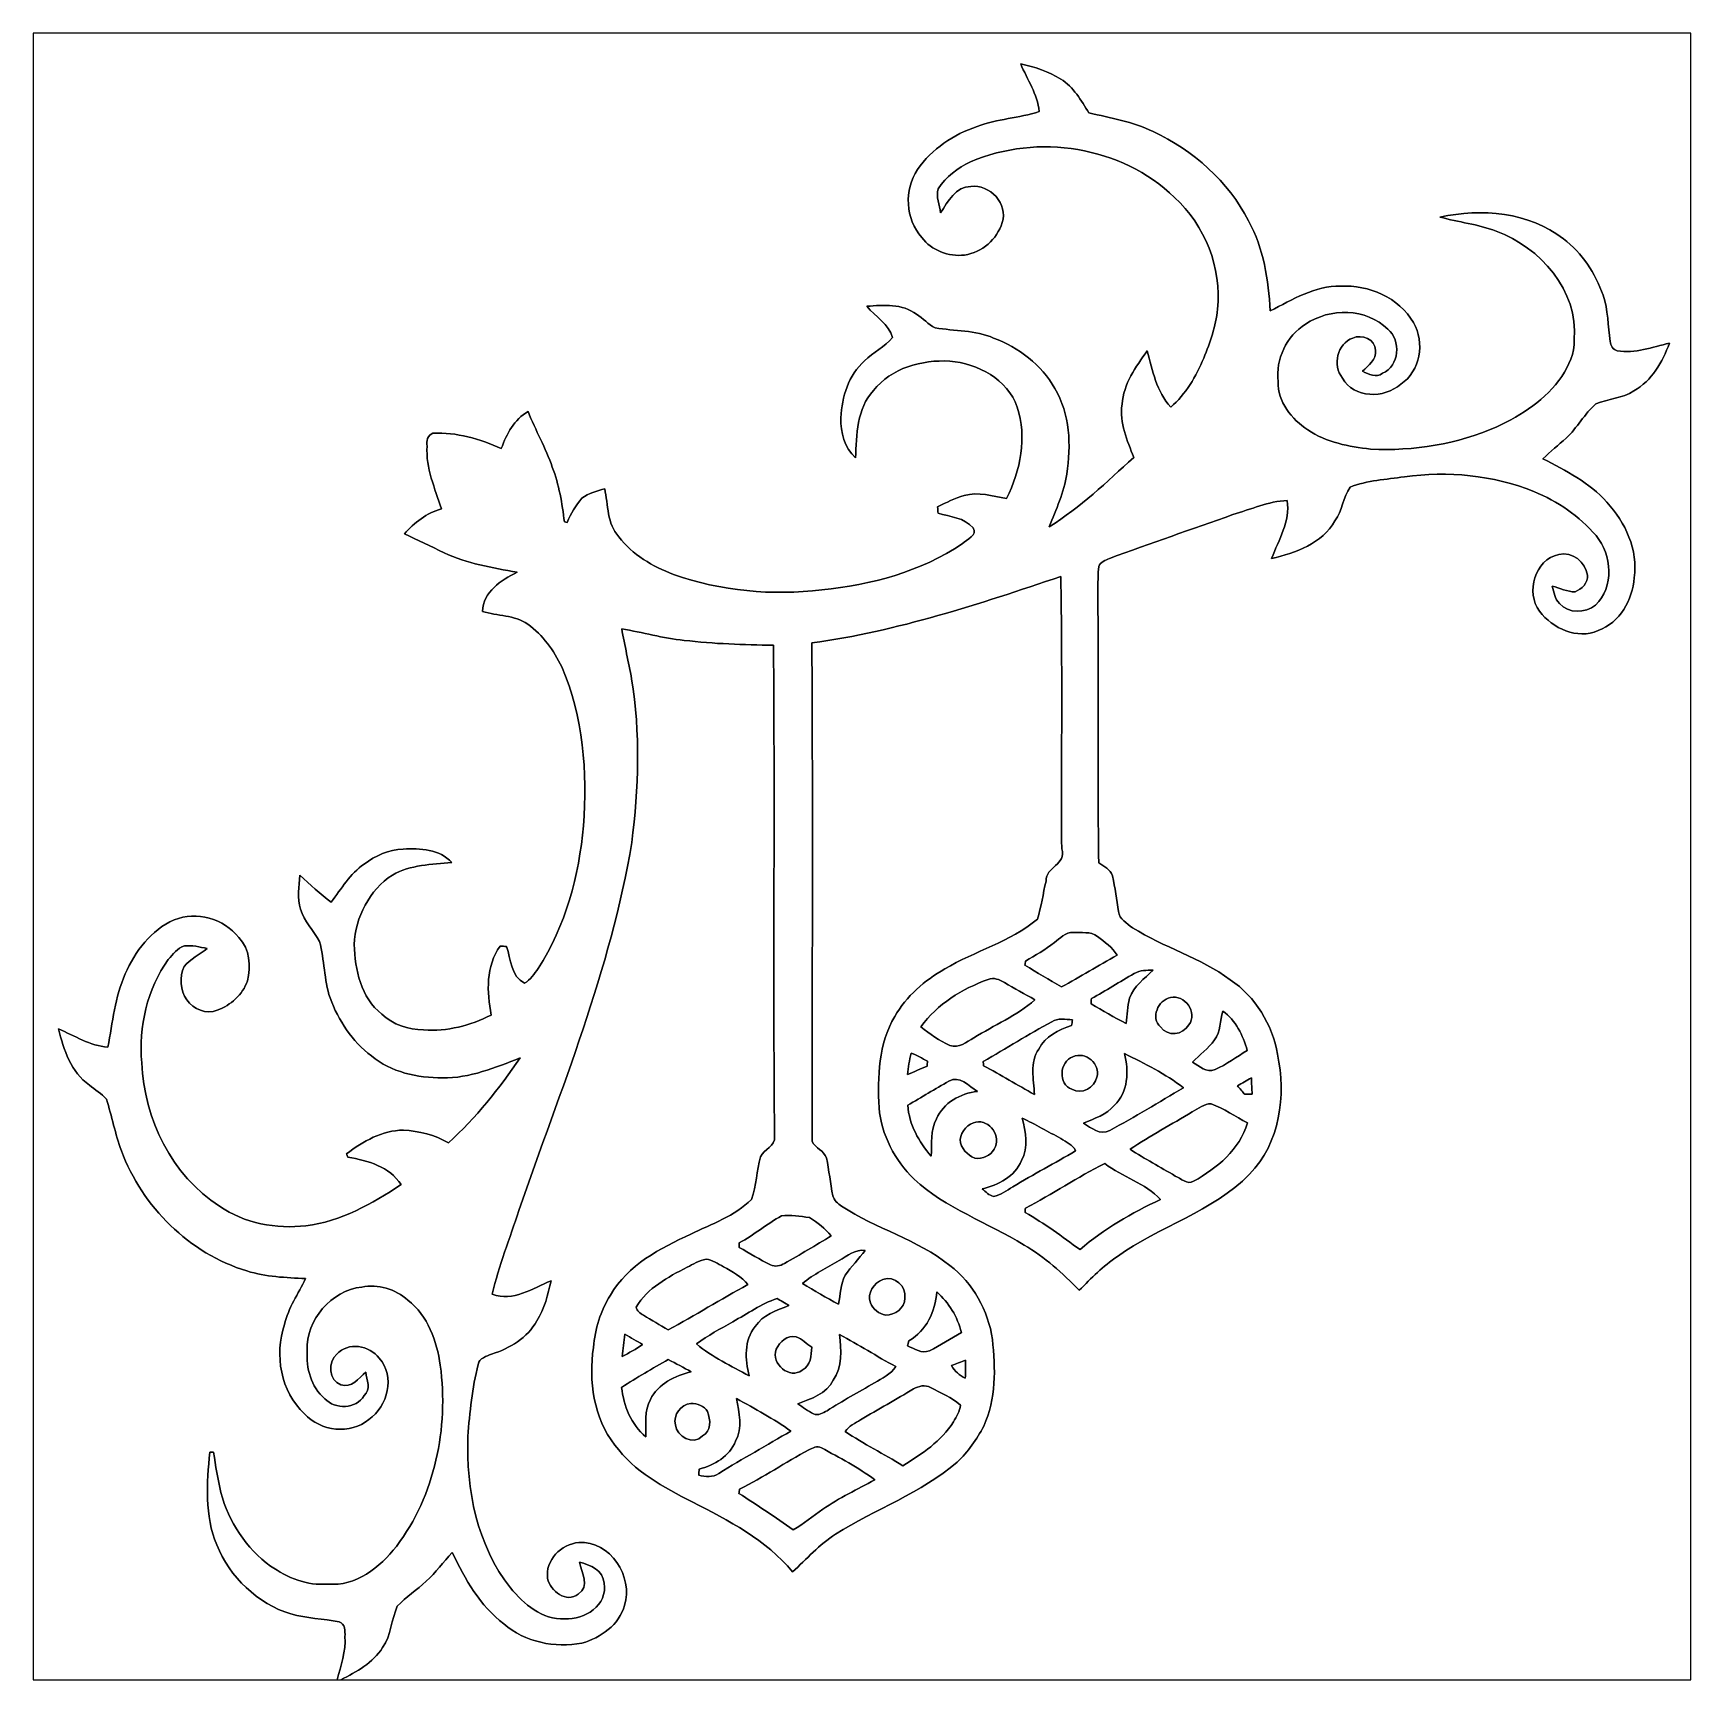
# Model space of a CAD drawing. Header units: centimetres. Extents: x -16.8 to 16.8, y -16.7 to 16.7.
import ezdxf

# ---------------------------------------------------------------- set-up
doc = ezdxf.new("R2010")
doc.units = ezdxf.units.CM
doc.header["$MEASUREMENT"] = 0
doc.layers.add('Layer 1', color=7, linetype='Continuous')

msp = doc.modelspace()

# ---------------------------------------------------------------- linework, layer by layer
at = {"layer": 'Layer 1', "color": 7}
for points, knots in [([(-16.77458, 16.66875), (-16.77458, 16.66875), (16.77458, 16.66875), (16.77458, 16.66875), (16.77458, 16.66875), (16.77458, 16.66875), (16.77458, -16.66875), (16.77458, -16.66875), (16.77458, -16.66875), (16.77458, -16.66875), (-10.54841, -16.66875), (-10.54841, -16.66875), (-10.54841, -16.66875), (-10.2302, -16.50471), (-9.89683, -16.32902), (-9.70351, -16.01364), (-9.70351, -16.01364), (-9.52853, -15.76529), (-9.52394, -15.44708), (-9.40435, -15.1765), (-9.40435, -15.1765), (-9.22867, -14.98847), (-9.00642, -14.85124), (-8.82086, -14.67309), (-8.82086, -14.67309), (-8.62295, -14.49952), (-8.47937, -14.27586), (-8.29169, -14.09206), (-8.29169, -14.09206), (-8.03275, -14.62864), (-7.72866, -15.16839), (-7.24853, -15.53774), (-7.24853, -15.53774), (-6.82061, -15.9064), (-6.21489, -16.02846), (-5.66702, -15.92545), (-5.66702, -15.92545), (-5.29308, -15.81503), (-4.90961, -15.55644), (-4.80766, -15.16098), (-4.80766, -15.16098), (-4.61857, -14.58066), (-5.0987, -13.84935), (-5.73123, -13.88745), (-5.73123, -13.88745), (-6.08365, -13.91567), (-6.4195, -14.24834), (-6.36164, -14.61558), (-6.36164, -14.61558), (-6.30943, -14.86958), (-5.98135, -15.12499), (-5.74181, -14.93061), (-5.74181, -14.93061), (-5.4991, -14.78492), (-5.67761, -14.49176), (-5.71818, -14.28503), (-5.71818, -14.28503), (-5.50404, -14.33407), (-5.23628, -14.4586), (-5.22111, -14.70977), (-5.22111, -14.70977), (-5.1368, -15.14969), (-5.61834, -15.46931), (-6.01627, -15.43015), (-6.01627, -15.43015), (-6.47488, -15.4619), (-6.84001, -15.1317), (-7.11659, -14.80714), (-7.11659, -14.80714), (-7.79321, -13.94742), (-8.01158, -12.81395), (-7.97631, -11.74186), (-7.97631, -11.74186), (-7.94173, -11.2522), (-7.88635, -10.76113), (-7.77028, -10.28382), (-7.77028, -10.28382), (-7.74418, -10.154), (-7.6006, -10.11731), (-7.49547, -10.07251), (-7.49547, -10.07251), (-7.12788, -9.9628), (-6.77192, -9.74196), (-6.58001, -9.40117), (-6.58001, -9.40117), (-6.42303, -9.15599), (-6.35776, -8.86742), (-6.29285, -8.58732), (-6.29285, -8.58732), (-6.66327, -8.74642), (-7.06261, -9.01524), (-7.48242, -8.86319), (-7.48242, -8.86319), (-7.34977, -8.28393), (-7.12611, -7.73112), (-6.94514, -7.16668), (-6.94514, -7.16668), (-6.09918, -4.71382), (-5.08423, -2.29341), (-4.66055, 0.28116), (-4.66055, 0.28116), (-4.52261, 1.37936), (-4.48134, 2.49978), (-4.66161, 3.59622), (-4.66161, 3.59622), (-4.72405, 3.93559), (-4.80236, 4.27143), (-4.86304, 4.61116), (-4.86304, 4.61116), (-4.44112, 4.53496), (-4.0259, 4.42172), (-3.59869, 4.37621), (-3.59869, 4.37621), (-2.99932, 4.30142), (-2.39501, 4.28978), (-1.79176, 4.27602), (-1.79176, 4.27602), (-1.76248, 0.96202), (-1.80058, -2.35232), (-1.77094, -5.66667), (-1.77094, -5.66667), (-1.74449, -5.86705), (-1.98896, -5.92102), (-2.05317, -6.08048), (-2.05317, -6.08048), (-2.12619, -6.36446), (-2.14207, -6.66503), (-2.23591, -6.94373), (-2.23591, -6.94373), (-2.57739, -7.27957), (-3.04447, -7.43691), (-3.46534, -7.64646), (-3.46534, -7.64646), (-4.08693, -7.92762), (-4.73604, -8.27123), (-5.0927, -8.87836), (-5.0927, -8.87836), (-5.28567, -9.20009), (-5.40667, -9.56239), (-5.43454, -9.93775), (-5.43454, -9.93775), (-5.53508, -10.61614), (-5.43454, -11.36368), (-5.00027, -11.91542), (-5.00027, -11.91542), (-4.60904, -12.44882), (-4.01638, -12.77514), (-3.43606, -13.06618), (-3.43606, -13.06618), (-2.70122, -13.44083), (-1.93957, -13.83065), (-1.40864, -14.48294), (-1.40864, -14.48294), (-1.12042, -14.22435), (-0.86184, -13.92943), (-0.53305, -13.71988), (-0.53305, -13.71988), (0.27093, -13.20729), (1.19768, -12.89226), (1.92546, -12.2615), (1.92546, -12.2615), (2.14489, -12.05124), (2.32339, -11.79971), (2.4638, -11.53125), (2.4638, -11.53125), (2.71674, -10.98479), (2.70404, -10.36144), (2.63913, -9.77653), (2.63913, -9.77653), (2.55729, -9.19021), (2.24719, -8.64023), (1.77729, -8.27828), (1.77729, -8.27828), (1.12077, -7.75194), (0.28469, -7.53745), (-0.41381, -7.0799), (-0.41381, -7.0799), (-0.48789, -7.02522), (-0.57009, -6.96277), (-0.58914, -6.86752), (-0.58914, -6.86752), (-0.63994, -6.61317), (-0.66675, -6.35459), (-0.71861, -6.10094), (-0.71861, -6.10094), (-0.76764, -5.95489), (-0.94721, -5.90691), (-1.00894, -5.7718), (-1.00894, -5.7718), (-1.0093, -2.40736), (-0.99413, 0.9585), (-1.01424, 4.32329), (-1.01424, 4.32329), (0.71437, 4.56283), (2.37772, 5.10963), (4.02343, 5.6702), (4.02343, 5.6702), (4.0573, 3.83258), (4.03154, 1.9939), (4.04178, 0.15558), (4.04178, 0.15558), (4.14902, -0.16439), (3.71334, -0.20884), (3.72392, -0.49777), (3.72392, -0.49777), (3.66642, -0.75459), (3.62514, -1.01635), (3.5493, -1.26824), (3.5493, -1.26824), (2.99826, -1.73073), (2.28459, -1.911), (1.67534, -2.27683), (1.67534, -2.27683), (1.26612, -2.5079), (0.89641, -2.8261), (0.66216, -3.2385), (0.66216, -3.2385), (0.33796, -3.79271), (0.30868, -4.46264), (0.34608, -5.08706), (0.34608, -5.08706), (0.39194, -5.63915), (0.66358, -6.14645), (1.05269, -6.53239), (1.05269, -6.53239), (1.6951, -7.12858), (2.5467, -7.40763), (3.28013, -7.86624), (3.28013, -7.86624), (3.70276, -8.10613), (4.05977, -8.43633), (4.39737, -8.78205), (4.39737, -8.78205), (4.63973, -8.53828), (4.87927, -8.2871), (5.16855, -8.09766), (5.16855, -8.09766), (6.02297, -7.48065), (7.09295, -7.19843), (7.84225, -6.43114), (7.84225, -6.43114), (8.46208, -5.80143), (8.58414, -4.83658), (8.40916, -4.00368), (8.40916, -4.00368), (8.30509, -3.40184), (7.9629, -2.83951), (7.45384, -2.49661), (7.45384, -2.49661), (6.84883, -2.04505), (6.10799, -1.83938), (5.47229, -1.44145), (5.47229, -1.44145), (5.36257, -1.35079), (5.20771, -1.27106), (5.19254, -1.11584), (5.19254, -1.11584), (5.15655, -0.87418), (5.12269, -0.63147), (5.06659, -0.3937), (5.06659, -0.3937), (5.03273, -0.26), (4.89268, -0.2032), (4.79107, -0.12982), (4.79107, -0.12982), (4.76321, 1.56563), (4.79319, 3.26108), (4.77485, 4.95653), (4.77485, 4.95653), (4.77485, 5.26097), (4.76356, 5.56613), (4.79143, 5.86952), (4.79143, 5.86952), (4.81789, 5.96547), (4.92866, 5.99757), (5.0098, 6.03462), (5.0098, 6.03462), (5.84059, 6.33589), (6.6742, 6.62905), (7.50817, 6.92044), (7.50817, 6.92044), (7.86906, 7.03016), (8.22396, 7.19138), (8.60637, 7.20654), (8.60637, 7.20654), (8.66669, 6.78286), (8.43456, 6.41315), (8.29098, 6.03356), (8.29098, 6.03356), (8.77429, 6.14751), (9.31439, 6.33483), (9.57016, 6.79662), (9.57016, 6.79662), (9.72432, 6.99841), (9.73349, 7.2711), (9.87742, 7.47607), (9.87742, 7.47607), (10.22562, 7.61647), (10.60873, 7.63129), (10.97703, 7.68703), (10.97703, 7.68703), (11.85686, 7.80662), (12.77197, 7.72477), (13.59747, 7.38752), (13.59747, 7.38752), (14.08077, 7.19843), (14.51751, 6.88869), (14.85653, 6.4957), (14.85653, 6.4957), (15.18497, 6.10976), (15.22412, 5.45253), (14.84454, 5.08776), (14.84454, 5.08776), (14.64063, 4.92584), (14.2942, 4.90855), (14.11922, 5.1241), (14.11922, 5.1241), (14.01798, 5.21123), (14.00634, 5.35481), (13.96965, 5.47299), (13.96965, 5.47299), (14.12381, 5.43595), (14.27339, 5.3534), (14.43461, 5.3594), (14.43461, 5.3594), (14.56725, 5.41091), (14.69214, 5.54355), (14.68579, 5.69383), (14.68579, 5.69383), (14.63887, 5.95595), (14.37816, 6.18702), (14.10088, 6.11505), (14.10088, 6.11505), (13.61264, 6.01063), (13.42849, 5.3467), (13.71177, 4.96358), (13.71177, 4.96358), (13.97811, 4.6168), (14.47377, 4.3875), (14.89922, 4.57412), (14.89922, 4.57412), (15.33701, 4.73498), (15.59807, 5.19465), (15.62841, 5.64409), (15.62841, 5.64409), (15.71061, 6.20748), (15.44708, 6.76381), (15.07631, 7.17338), (15.07631, 7.17338), (14.72318, 7.56814), (14.24305, 7.80979), (13.78126, 8.05286), (13.78126, 8.05286), (13.92978, 8.20067), (14.09559, 8.32873), (14.25081, 8.46914), (14.25081, 8.46914), (14.47588, 8.67869), (14.62052, 8.96161), (14.85194, 9.16376), (14.85194, 9.16376), (15.10171, 9.26677), (15.38958, 9.27417), (15.62029, 9.42763), (15.62029, 9.42763), (15.98683, 9.63048), (16.20026, 10.01077), (16.34172, 10.39072), (16.34172, 10.39072), (15.99389, 10.31522), (15.64781, 10.17623), (15.28621, 10.23973), (15.28621, 10.23973), (15.19731, 10.25737), (15.15392, 10.34732), (15.14263, 10.42882), (15.14263, 10.42882), (15.09395, 10.74067), (15.10312, 11.06417), (15.00011, 11.36544), (15.00011, 11.36544), (14.83783, 11.80394), (14.57819, 12.22269), (14.19578, 12.50174), (14.19578, 12.50174), (13.5001, 13.05348), (12.53807, 13.12157), (11.6967, 12.94589), (11.6967, 12.94589), (12.07241, 12.83723), (12.46787, 12.80477), (12.8337, 12.65837), (12.8337, 12.65837), (13.73046, 12.32994), (14.50058, 11.46104), (14.41309, 10.45951), (14.41309, 10.45951), (14.42791, 10.18893), (14.30443, 9.94022), (14.16403, 9.71867), (14.16403, 9.71867), (13.84053, 9.25654), (13.35899, 8.93022), (12.85028, 8.70091), (12.85028, 8.70091), (12.05054, 8.34884), (11.16542, 8.20173), (10.29406, 8.24865), (10.29406, 8.24865), (9.85167, 8.29451), (9.39906, 8.38412), (9.02335, 8.63529), (9.02335, 8.63529), (8.69703, 8.85296), (8.40775, 9.20291), (8.42292, 9.61566), (8.42292, 9.61566), (8.37071, 10.06581), (8.58626, 10.54171), (8.97819, 10.7756), (8.97819, 10.7756), (9.46891, 11.11391), (10.20586, 11.10368), (10.64225, 10.67752), (10.64225, 10.67752), (10.91459, 10.44822), (10.87614, 9.92576), (10.53394, 9.78288), (10.53394, 9.78288), (10.40659, 9.68093), (10.2549, 9.76136), (10.13178, 9.82239), (10.13178, 9.82239), (10.2489, 9.94234), (10.41647, 10.05522), (10.39107, 10.25066), (10.39107, 10.25066), (10.39707, 10.47009), (10.11026, 10.5791), (9.93246, 10.49584), (9.93246, 10.49584), (9.61602, 10.38154), (9.51865, 9.94339), (9.72291, 9.68587), (9.72291, 9.68587), (9.95539, 9.26959), (10.57134, 9.26888), (10.9033, 9.56028), (10.9033, 9.56028), (11.30053, 9.82451), (11.39366, 10.40553), (11.16083, 10.8077), (11.16083, 10.8077), (10.86838, 11.31782), (10.25666, 11.57746), (9.68481, 11.54606), (9.68481, 11.54606), (9.16481, 11.55735), (8.70797, 11.27407), (8.26241, 11.04618), (8.26241, 11.04618), (8.22396, 11.66989), (8.13012, 12.3123), (7.82426, 12.86651), (7.82426, 12.86651), (7.41362, 13.6712), (6.70242, 14.29491), (5.89174, 14.67873), (5.89174, 14.67873), (5.48252, 14.87664), (5.02955, 14.94966), (4.59176, 15.05656), (4.59176, 15.05656), (4.43442, 15.30597), (4.28096, 15.57902), (4.02272, 15.73777), (4.02272, 15.73777), (3.77543, 15.89158), (3.49568, 15.98789), (3.21134, 16.0461), (3.21134, 16.0461), (3.3468, 15.72895), (3.54824, 15.43614), (3.58599, 15.08372), (3.58599, 15.08372), (3.17959, 14.94049), (2.73509, 14.93979), (2.33221, 14.77857), (2.33221, 14.77857), (1.85067, 14.62229), (1.4164, 14.32031), (1.12042, 13.90791), (1.12042, 13.90791), (0.84702, 13.4941), (0.87877, 12.90708), (1.21003, 12.53349), (1.21003, 12.53349), (1.40723, 12.26855), (1.75154, 12.13661), (2.0761, 12.17612), (2.0761, 12.17612), (2.42605, 12.23327), (2.73756, 12.48904), (2.83527, 12.83406), (2.83527, 12.83406), (2.96792, 13.20659), (2.58586, 13.61722), (2.20274, 13.56254), (2.20274, 13.56254), (1.89689, 13.56819), (1.73743, 13.25633), (1.59209, 13.03373), (1.59209, 13.03373), (1.57692, 13.19142), (1.48766, 13.36146), (1.5434, 13.51844), (1.5434, 13.51844), (1.69439, 13.76539), (1.94345, 13.93578), (2.19851, 14.06278), (2.19851, 14.06278), (3.55424, 14.6491), (5.25709, 14.37922), (6.32389, 13.34417), (6.32389, 13.34417), (6.94126, 12.77796), (7.28451, 11.91578), (7.19279, 11.07969), (7.19279, 11.07969), (7.16421, 10.73573), (7.04568, 10.40871), (6.91621, 10.09156), (6.91621, 10.09156), (6.76169, 9.72185), (6.55673, 9.36096), (6.24981, 9.09673), (6.24981, 9.09673), (5.95912, 9.41176), (5.87834, 9.83615), (5.77462, 10.23655), (5.77462, 10.23655), (5.53932, 9.91447), (5.29202, 9.56769), (5.2645, 9.15529), (5.2645, 9.15529), (5.19994, 8.77782), (5.37245, 8.42257), (5.49839, 8.07826), (5.49839, 8.07826), (4.95371, 7.58225), (4.42136, 7.06543), (3.78989, 6.67702), (3.78989, 6.67702), (3.92712, 7.02557), (4.08799, 7.36882), (4.14373, 7.74241), (4.14373, 7.74241), (4.23192, 8.32379), (4.21428, 8.95879), (3.90066, 9.47491), (3.90066, 9.47491), (3.63291, 9.95504), (3.17218, 10.30287), (2.66382, 10.49584), (2.66382, 10.49584), (2.29235, 10.65989), (1.87325, 10.63307), (1.48202, 10.70504), (1.48202, 10.70504), (1.33738, 10.76819), (1.23754, 10.89942), (1.10173, 10.97774), (1.10173, 10.97774), (0.81633, 11.1947), (0.4378, 11.16683), (0.09913, 11.13896), (0.09913, 11.13896), (0.27023, 10.92976), (0.54927, 10.77913), (0.61736, 10.50466), (0.61736, 10.50466), (0.45826, 10.31699), (0.22648, 10.20798), (0.05327, 10.03512), (0.05327, 10.03512), (-0.27446, 9.74972), (-0.40887, 9.30381), (-0.4258, 8.88189), (-0.4258, 8.88189), (-0.43674, 8.58097), (-0.35313, 8.27969), (-0.13123, 8.06873), (-0.13123, 8.06873), (-0.10548, 8.53652), (-0.11148, 9.0678), (0.23248, 9.43222), (0.23248, 9.43222), (0.59196, 9.89401), (1.21497, 10.05911), (1.77659, 10.02947), (1.77659, 10.02947), (2.3435, 9.97761), (2.94322, 9.66258), (3.14184, 9.09955), (3.14184, 9.09955), (3.33798, 8.48395), (3.21557, 7.81367), (2.92276, 7.25029), (2.92276, 7.25029), (2.64089, 7.29297), (2.35232, 7.3914), (2.06763, 7.30779), (2.06763, 7.30779), (1.87854, 7.25876), (1.70639, 7.16315), (1.53106, 7.08025), (1.53106, 7.08025), (1.53388, 7.03615), (1.5367, 6.99206), (1.53987, 6.94796), (1.53987, 6.94796), (1.77941, 6.88128), (2.07539, 6.858), (2.24684, 6.65692), (2.24684, 6.65692), (2.35585, 6.50346), (2.11384, 6.41879), (2.02882, 6.33201), (2.02882, 6.33201), (1.19168, 5.7658), (0.18556, 5.49839), (-0.81139, 5.40138), (-0.81139, 5.40138), (-1.81822, 5.27614), (-2.8575, 5.37104), (-3.81529, 5.71147), (-3.81529, 5.71147), (-4.23616, 5.87128), (-4.64644, 6.1087), (-4.92231, 6.47277), (-4.92231, 6.47277), (-5.16255, 6.73488), (-5.13398, 7.12152), (-5.20771, 7.44573), (-5.20771, 7.44573), (-5.3661, 7.40057), (-5.53332, 7.35506), (-5.66702, 7.25523), (-5.66702, 7.25523), (-5.79508, 7.10988), (-5.88892, 6.93914), (-5.96829, 6.76346), (-5.96829, 6.76346), (-5.98205, 6.76557), (-6.00922, 6.77016), (-6.02298, 6.77228), (-6.02298, 6.77228), (-6.06989, 7.14834), (-6.13022, 7.52651), (-6.26745, 7.88176), (-6.26745, 7.88176), (-6.39904, 8.27087), (-6.60753, 8.62753), (-6.75922, 9.00853), (-6.75922, 9.00853), (-7.04356, 8.84731), (-7.18749, 8.55451), (-7.29968, 8.26206), (-7.29968, 8.26206), (-7.73606, 8.44938), (-8.20314, 8.59543), (-8.68327, 8.56862), (-8.68327, 8.56862), (-8.78346, 8.5344), (-8.83109, 8.40705), (-8.79969, 8.30756), (-8.79969, 8.30756), (-8.83885, 7.86201), (-8.63635, 7.45314), (-8.51359, 7.03721), (-8.51359, 7.03721), (-8.81168, 6.95184), (-9.05828, 6.76099), (-9.26148, 6.53274), (-9.26148, 6.53274), (-8.99407, 6.40292), (-8.72349, 6.27909), (-8.45573, 6.14927), (-8.45573, 6.14927), (-7.99253, 5.92949), (-7.48242, 5.84623), (-6.98218, 5.75522), (-6.98218, 5.75522), (-7.30391, 5.59435), (-7.66445, 5.36328), (-7.68103, 4.96111), (-7.68103, 4.96111), (-7.3787, 4.86445), (-7.03368, 4.89373), (-6.76275, 4.70253), (-6.76275, 4.70253), (-6.45795, 4.48804), (-6.23852, 4.17019), (-6.07554, 3.83858), (-6.07554, 3.83858), (-5.64162, 2.83175), (-5.5559, 1.70603), (-5.63633, 0.62301), (-5.63633, 0.62301), (-5.72841, -0.38947), (-5.99863, -1.40511), (-6.55214, -2.2666), (-6.55214, -2.2666), (-6.63434, -2.37419), (-6.70913, -2.49731), (-6.82978, -2.56611), (-6.82978, -2.56611), (-7.10177, -2.43346), (-7.10671, -2.07257), (-7.19208, -1.8221), (-7.19208, -1.8221), (-7.23618, -1.81928), (-7.28028, -1.81681), (-7.32437, -1.81469), (-7.32437, -1.81469), (-7.61436, -2.22144), (-7.59143, -2.74002), (-7.50676, -3.20887), (-7.50676, -3.20887), (-7.92762, -3.42018), (-8.39717, -3.55), (-8.87201, -3.50661), (-8.87201, -3.50661), (-9.1821, -3.51226), (-9.48902, -3.40078), (-9.71938, -3.19229), (-9.71938, -3.19229), (-10.13919, -2.85538), (-10.26407, -2.2927), (-10.27536, -1.78118), (-10.27536, -1.78118), (-10.25031, -1.22873), (-9.97409, -0.67733), (-9.50136, -0.37571), (-9.50136, -0.37571), (-9.13836, -0.16369), (-8.70903, -0.16334), (-8.30368, -0.12418), (-8.30368, -0.12418), (-8.54498, 0.15134), (-8.94609, 0.16651), (-9.28511, 0.15064), (-9.28511, 0.15064), (-9.5758, 0.14146), (-9.84603, 0.01341), (-10.07851, -0.15311), (-10.07851, -0.15311), (-10.35967, -0.35278), (-10.53959, -0.65229), (-10.74032, -0.92498), (-10.74032, -0.92498), (-10.96963, -0.76412), (-11.16753, -0.56621), (-11.37461, -0.37888), (-11.37461, -0.37888), (-11.39896, -0.60748), (-11.42965, -0.84173), (-11.36403, -1.06751), (-11.36403, -1.06751), (-11.2836, -1.31057), (-11.10298, -1.49931), (-10.97809, -1.71873), (-10.97809, -1.71873), (-10.87896, -2.09338), (-10.88954, -2.49343), (-10.76572, -2.86314), (-10.76572, -2.86314), (-10.59674, -3.31858), (-10.31804, -3.74015), (-9.92928, -4.03719), (-9.92928, -4.03719), (-9.53594, -4.37339), (-8.99372, -4.47604), (-8.4903, -4.48345), (-8.4903, -4.48345), (-7.93679, -4.48839), (-7.42315, -4.2732), (-6.91691, -4.0767), (-6.91691, -4.0767), (-7.3406, -4.69724), (-7.81332, -5.29061), (-8.37001, -5.79755), (-8.37001, -5.79755), (-8.64588, -5.63668), (-8.96338, -5.55837), (-9.28053, -5.54002), (-9.28053, -5.54002), (-9.70915, -5.54355), (-10.09721, -5.76509), (-10.42988, -6.01627), (-10.42988, -6.01627), (-10.42353, -6.03426), (-10.41047, -6.06954), (-10.40412, -6.08718), (-10.40412, -6.08718), (-10.00125, -6.16021), (-9.56169, -6.27098), (-9.32956, -6.64351), (-9.32956, -6.64351), (-9.91553, -7.02557), (-10.54523, -7.39175), (-11.25326, -7.47501), (-11.25326, -7.47501), (-11.85898, -7.54662), (-12.49751, -7.42632), (-13.00445, -7.07849), (-13.00445, -7.07849), (-13.97459, -6.45689), (-14.52809, -5.31178), (-14.57748, -4.17865), (-14.57748, -4.17865), (-14.64028, -3.44876), (-14.46989, -2.68287), (-14.03914, -2.08315), (-14.03914, -2.08315), (-13.94778, -1.97697), (-13.85464, -1.85208), (-13.71424, -1.8101), (-13.71424, -1.8101), (-13.55866, -1.78894), (-13.40485, -1.8355), (-13.25316, -1.86302), (-13.25316, -1.86302), (-13.40485, -1.9872), (-13.59464, -2.07292), (-13.71671, -2.2285), (-13.71671, -2.2285), (-13.81689, -2.43875), (-13.80525, -2.71321), (-13.66273, -2.9023), (-13.66273, -2.9023), (-13.53467, -3.09598), (-13.26762, -3.19934), (-13.04713, -3.11326), (-13.04713, -3.11326), (-12.77444, -3.00955), (-12.53384, -2.8), (-12.43824, -2.51919), (-12.43824, -2.51919), (-12.36768, -2.22321), (-12.38391, -1.86761), (-12.61428, -1.64218), (-12.61428, -1.64218), (-12.91273, -1.24989), (-13.46623, -1.10984), (-13.92167, -1.28129), (-13.92167, -1.28129), (-14.38663, -1.48908), (-14.71401, -1.91946), (-14.90945, -2.37808), (-14.90945, -2.37808), (-15.12182, -2.84374), (-15.16486, -3.36021), (-15.26187, -3.85727), (-15.26187, -3.85727), (-15.62806, -3.83434), (-15.93286, -3.62656), (-16.262, -3.49109), (-16.262, -3.49109), (-16.15687, -3.90878), (-16.00976, -4.36986), (-15.63723, -4.62703), (-15.63723, -4.62703), (-15.52681, -4.72722), (-15.38146, -4.79213), (-15.29115, -4.91314), (-15.29115, -4.91314), (-15.18073, -5.25815), (-15.11371, -5.61622), (-14.98988, -5.95771), (-14.98988, -5.95771), (-14.56443, -7.09471), (-13.61581, -8.03522), (-12.44741, -8.39082), (-12.44741, -8.39082), (-12.06465, -8.51182), (-11.66036, -8.52558), (-11.26243, -8.54428), (-11.26243, -8.54428), (-11.40919, -8.85225), (-11.61133, -9.13765), (-11.68859, -9.47526), (-11.68859, -9.47526), (-11.89602, -10.08944), (-11.76549, -10.83098), (-11.28219, -11.28183), (-11.28219, -11.28183), (-10.96257, -11.63743), (-10.35156, -11.71328), (-9.98008, -11.39649), (-9.98008, -11.39649), (-9.60191, -11.12943), (-9.43786, -10.52301), (-9.76983, -10.15753), (-9.76983, -10.15753), (-9.96703, -9.89894), (-10.4013, -9.81781), (-10.63096, -10.0771), (-10.63096, -10.0771), (-10.80946, -10.23338), (-10.79535, -10.61226), (-10.54947, -10.69411), (-10.54947, -10.69411), (-10.32475, -10.77524), (-10.18858, -10.5597), (-10.04358, -10.43834), (-10.04358, -10.43834), (-10.01818, -10.59603), (-9.93563, -10.78442), (-10.07463, -10.91459), (-10.07463, -10.91459), (-10.2362, -11.18905), (-10.662, -11.20316), (-10.87049, -10.97633), (-10.87049, -10.97633), (-11.15448, -10.74279), (-11.25185, -10.35614), (-11.22927, -10.00196), (-11.22927, -10.00196), (-11.25255, -9.3793), (-10.74208, -8.7884), (-10.12296, -8.71573), (-10.12296, -8.71573), (-9.79311, -8.65046), (-9.44069, -8.75947), (-9.19163, -8.98137), (-9.19163, -8.98137), (-8.78346, -9.29569), (-8.6046, -9.80793), (-8.53475, -10.30041), (-8.53475, -10.30041), (-8.36083, -11.57076), (-8.64553, -12.93213), (-9.42164, -13.96718), (-9.42164, -13.96718), (-9.75642, -14.38628), (-10.24008, -14.78527), (-10.81229, -14.72882), (-10.81229, -14.72882), (-11.23033, -14.76975), (-11.63144, -14.59794), (-11.96834, -14.36617), (-11.96834, -14.36617), (-12.46399, -14.00634), (-12.81959, -13.46729), (-12.9734, -12.87604), (-12.9734, -12.87604), (-13.03867, -12.60757), (-13.07959, -12.33452), (-13.12439, -12.06253), (-13.12439, -12.06253), (-13.14344, -12.06182), (-13.18189, -12.06112), (-13.2013, -12.06041), (-13.2013, -12.06041), (-13.25774, -12.68624), (-13.3096, -13.34135), (-13.05948, -13.93543), (-13.05948, -13.93543), (-12.79454, -14.58771), (-12.23433, -15.1257), (-11.55841, -15.33454), (-11.55841, -15.33454), (-11.2395, -15.42521), (-10.90366, -15.42944), (-10.58016, -15.49541), (-10.58016, -15.49541), (-10.46092, -15.52963), (-10.46057, -15.69226), (-10.46409, -15.78786), (-10.46409, -15.78786), (-10.44293, -16.09019), (-10.547, -16.38088), (-10.62214, -16.66875), (-10.62214, -16.66875), (-10.62214, -16.66875), (-16.77458, -16.66875), (-16.77458, -16.66875), (-16.77458, -16.66875), (-16.77458, -16.66875), (-16.77458, 16.66875), (-16.77458, 16.66875)], [0, 0, 0, 0, 0.00401606, 0.00401606, 0.00401606, 0.00401606, 0.00803213, 0.00803213, 0.00803213, 0.00803213, 0.01204819, 0.01204819, 0.01204819, 0.01204819, 0.01606426, 0.01606426, 0.01606426, 0.01606426, 0.02008032, 0.02008032, 0.02008032, 0.02008032, 0.02409639, 0.02409639, 0.02409639, 0.02409639, 0.02811245, 0.02811245, 0.02811245, 0.02811245, 0.03212851, 0.03212851, 0.03212851, 0.03212851, 0.03614458, 0.03614458, 0.03614458, 0.03614458, 0.04016064, 0.04016064, 0.04016064, 0.04016064, 0.04417671, 0.04417671, 0.04417671, 0.04417671, 0.04819277, 0.04819277, 0.04819277, 0.04819277, 0.05220884, 0.05220884, 0.05220884, 0.05220884, 0.0562249, 0.0562249, 0.0562249, 0.0562249, 0.06024096, 0.06024096, 0.06024096, 0.06024096, 0.06425703, 0.06425703, 0.06425703, 0.06425703, 0.06827309, 0.06827309, 0.06827309, 0.06827309, 0.07228916, 0.07228916, 0.07228916, 0.07228916, 0.07630522, 0.07630522, 0.07630522, 0.07630522, 0.08032129, 0.08032129, 0.08032129, 0.08032129, 0.08433735, 0.08433735, 0.08433735, 0.08433735, 0.08835341, 0.08835341, 0.08835341, 0.08835341, 0.09236948, 0.09236948, 0.09236948, 0.09236948, 0.09638554, 0.09638554, 0.09638554, 0.09638554, 0.10040161, 0.10040161, 0.10040161, 0.10040161, 0.10441767, 0.10441767, 0.10441767, 0.10441767, 0.10843373, 0.10843373, 0.10843373, 0.10843373, 0.1124498, 0.1124498, 0.1124498, 0.1124498, 0.11646586, 0.11646586, 0.11646586, 0.11646586, 0.12048193, 0.12048193, 0.12048193, 0.12048193, 0.12449799, 0.12449799, 0.12449799, 0.12449799, 0.12851406, 0.12851406, 0.12851406, 0.12851406, 0.13253012, 0.13253012, 0.13253012, 0.13253012, 0.13654618, 0.13654618, 0.13654618, 0.13654618, 0.14056225, 0.14056225, 0.14056225, 0.14056225, 0.14457831, 0.14457831, 0.14457831, 0.14457831, 0.14859438, 0.14859438, 0.14859438, 0.14859438, 0.15261044, 0.15261044, 0.15261044, 0.15261044, 0.15662651, 0.15662651, 0.15662651, 0.15662651, 0.16064257, 0.16064257, 0.16064257, 0.16064257, 0.16465863, 0.16465863, 0.16465863, 0.16465863, 0.1686747, 0.1686747, 0.1686747, 0.1686747, 0.17269076, 0.17269076, 0.17269076, 0.17269076, 0.17670683, 0.17670683, 0.17670683, 0.17670683, 0.18072289, 0.18072289, 0.18072289, 0.18072289, 0.18473896, 0.18473896, 0.18473896, 0.18473896, 0.18875502, 0.18875502, 0.18875502, 0.18875502, 0.19277108, 0.19277108, 0.19277108, 0.19277108, 0.19678715, 0.19678715, 0.19678715, 0.19678715, 0.20080321, 0.20080321, 0.20080321, 0.20080321, 0.20481928, 0.20481928, 0.20481928, 0.20481928, 0.20883534, 0.20883534, 0.20883534, 0.20883534, 0.21285141, 0.21285141, 0.21285141, 0.21285141, 0.21686747, 0.21686747, 0.21686747, 0.21686747, 0.22088353, 0.22088353, 0.22088353, 0.22088353, 0.2248996, 0.2248996, 0.2248996, 0.2248996, 0.22891566, 0.22891566, 0.22891566, 0.22891566, 0.23293173, 0.23293173, 0.23293173, 0.23293173, 0.23694779, 0.23694779, 0.23694779, 0.23694779, 0.24096386, 0.24096386, 0.24096386, 0.24096386, 0.24497992, 0.24497992, 0.24497992, 0.24497992, 0.24899598, 0.24899598, 0.24899598, 0.24899598, 0.25301205, 0.25301205, 0.25301205, 0.25301205, 0.25702811, 0.25702811, 0.25702811, 0.25702811, 0.26104418, 0.26104418, 0.26104418, 0.26104418, 0.26506024, 0.26506024, 0.26506024, 0.26506024, 0.26907631, 0.26907631, 0.26907631, 0.26907631, 0.27309237, 0.27309237, 0.27309237, 0.27309237, 0.27710843, 0.27710843, 0.27710843, 0.27710843, 0.2811245, 0.2811245, 0.2811245, 0.2811245, 0.28514056, 0.28514056, 0.28514056, 0.28514056, 0.28915663, 0.28915663, 0.28915663, 0.28915663, 0.29317269, 0.29317269, 0.29317269, 0.29317269, 0.29718876, 0.29718876, 0.29718876, 0.29718876, 0.30120482, 0.30120482, 0.30120482, 0.30120482, 0.30522088, 0.30522088, 0.30522088, 0.30522088, 0.30923695, 0.30923695, 0.30923695, 0.30923695, 0.31325301, 0.31325301, 0.31325301, 0.31325301, 0.31726908, 0.31726908, 0.31726908, 0.31726908, 0.32128514, 0.32128514, 0.32128514, 0.32128514, 0.3253012, 0.3253012, 0.3253012, 0.3253012, 0.32931727, 0.32931727, 0.32931727, 0.32931727, 0.33333333, 0.33333333, 0.33333333, 0.33333333, 0.3373494, 0.3373494, 0.3373494, 0.3373494, 0.34136546, 0.34136546, 0.34136546, 0.34136546, 0.34538153, 0.34538153, 0.34538153, 0.34538153, 0.34939759, 0.34939759, 0.34939759, 0.34939759, 0.35341365, 0.35341365, 0.35341365, 0.35341365, 0.35742972, 0.35742972, 0.35742972, 0.35742972, 0.36144578, 0.36144578, 0.36144578, 0.36144578, 0.36546185, 0.36546185, 0.36546185, 0.36546185, 0.36947791, 0.36947791, 0.36947791, 0.36947791, 0.37349398, 0.37349398, 0.37349398, 0.37349398, 0.37751004, 0.37751004, 0.37751004, 0.37751004, 0.3815261, 0.3815261, 0.3815261, 0.3815261, 0.38554217, 0.38554217, 0.38554217, 0.38554217, 0.38955823, 0.38955823, 0.38955823, 0.38955823, 0.3935743, 0.3935743, 0.3935743, 0.3935743, 0.39759036, 0.39759036, 0.39759036, 0.39759036, 0.40160643, 0.40160643, 0.40160643, 0.40160643, 0.40562249, 0.40562249, 0.40562249, 0.40562249, 0.40963855, 0.40963855, 0.40963855, 0.40963855, 0.41365462, 0.41365462, 0.41365462, 0.41365462, 0.41767068, 0.41767068, 0.41767068, 0.41767068, 0.42168675, 0.42168675, 0.42168675, 0.42168675, 0.42570281, 0.42570281, 0.42570281, 0.42570281, 0.42971888, 0.42971888, 0.42971888, 0.42971888, 0.43373494, 0.43373494, 0.43373494, 0.43373494, 0.437751, 0.437751, 0.437751, 0.437751, 0.44176707, 0.44176707, 0.44176707, 0.44176707, 0.44578313, 0.44578313, 0.44578313, 0.44578313, 0.4497992, 0.4497992, 0.4497992, 0.4497992, 0.45381526, 0.45381526, 0.45381526, 0.45381526, 0.45783133, 0.45783133, 0.45783133, 0.45783133, 0.46184739, 0.46184739, 0.46184739, 0.46184739, 0.46586345, 0.46586345, 0.46586345, 0.46586345, 0.46987952, 0.46987952, 0.46987952, 0.46987952, 0.47389558, 0.47389558, 0.47389558, 0.47389558, 0.47791165, 0.47791165, 0.47791165, 0.47791165, 0.48192771, 0.48192771, 0.48192771, 0.48192771, 0.48594378, 0.48594378, 0.48594378, 0.48594378, 0.48995984, 0.48995984, 0.48995984, 0.48995984, 0.4939759, 0.4939759, 0.4939759, 0.4939759, 0.49799197, 0.49799197, 0.49799197, 0.49799197, 0.50200803, 0.50200803, 0.50200803, 0.50200803, 0.5060241, 0.5060241, 0.5060241, 0.5060241, 0.51004016, 0.51004016, 0.51004016, 0.51004016, 0.51405622, 0.51405622, 0.51405622, 0.51405622, 0.51807229, 0.51807229, 0.51807229, 0.51807229, 0.52208835, 0.52208835, 0.52208835, 0.52208835, 0.52610442, 0.52610442, 0.52610442, 0.52610442, 0.53012048, 0.53012048, 0.53012048, 0.53012048, 0.53413655, 0.53413655, 0.53413655, 0.53413655, 0.53815261, 0.53815261, 0.53815261, 0.53815261, 0.54216867, 0.54216867, 0.54216867, 0.54216867, 0.54618474, 0.54618474, 0.54618474, 0.54618474, 0.5502008, 0.5502008, 0.5502008, 0.5502008, 0.55421687, 0.55421687, 0.55421687, 0.55421687, 0.55823293, 0.55823293, 0.55823293, 0.55823293, 0.562249, 0.562249, 0.562249, 0.562249, 0.56626506, 0.56626506, 0.56626506, 0.56626506, 0.57028112, 0.57028112, 0.57028112, 0.57028112, 0.57429719, 0.57429719, 0.57429719, 0.57429719, 0.57831325, 0.57831325, 0.57831325, 0.57831325, 0.58232932, 0.58232932, 0.58232932, 0.58232932, 0.58634538, 0.58634538, 0.58634538, 0.58634538, 0.59036145, 0.59036145, 0.59036145, 0.59036145, 0.59437751, 0.59437751, 0.59437751, 0.59437751, 0.59839357, 0.59839357, 0.59839357, 0.59839357, 0.60240964, 0.60240964, 0.60240964, 0.60240964, 0.6064257, 0.6064257, 0.6064257, 0.6064257, 0.61044177, 0.61044177, 0.61044177, 0.61044177, 0.61445783, 0.61445783, 0.61445783, 0.61445783, 0.6184739, 0.6184739, 0.6184739, 0.6184739, 0.62248996, 0.62248996, 0.62248996, 0.62248996, 0.62650602, 0.62650602, 0.62650602, 0.62650602, 0.63052209, 0.63052209, 0.63052209, 0.63052209, 0.63453815, 0.63453815, 0.63453815, 0.63453815, 0.63855422, 0.63855422, 0.63855422, 0.63855422, 0.64257028, 0.64257028, 0.64257028, 0.64257028, 0.64658635, 0.64658635, 0.64658635, 0.64658635, 0.65060241, 0.65060241, 0.65060241, 0.65060241, 0.65461847, 0.65461847, 0.65461847, 0.65461847, 0.65863454, 0.65863454, 0.65863454, 0.65863454, 0.6626506, 0.6626506, 0.6626506, 0.6626506, 0.66666667, 0.66666667, 0.66666667, 0.66666667, 0.67068273, 0.67068273, 0.67068273, 0.67068273, 0.6746988, 0.6746988, 0.6746988, 0.6746988, 0.67871486, 0.67871486, 0.67871486, 0.67871486, 0.68273092, 0.68273092, 0.68273092, 0.68273092, 0.68674699, 0.68674699, 0.68674699, 0.68674699, 0.69076305, 0.69076305, 0.69076305, 0.69076305, 0.69477912, 0.69477912, 0.69477912, 0.69477912, 0.69879518, 0.69879518, 0.69879518, 0.69879518, 0.70281124, 0.70281124, 0.70281124, 0.70281124, 0.70682731, 0.70682731, 0.70682731, 0.70682731, 0.71084337, 0.71084337, 0.71084337, 0.71084337, 0.71485944, 0.71485944, 0.71485944, 0.71485944, 0.7188755, 0.7188755, 0.7188755, 0.7188755, 0.72289157, 0.72289157, 0.72289157, 0.72289157, 0.72690763, 0.72690763, 0.72690763, 0.72690763, 0.73092369, 0.73092369, 0.73092369, 0.73092369, 0.73493976, 0.73493976, 0.73493976, 0.73493976, 0.73895582, 0.73895582, 0.73895582, 0.73895582, 0.74297189, 0.74297189, 0.74297189, 0.74297189, 0.74698795, 0.74698795, 0.74698795, 0.74698795, 0.75100402, 0.75100402, 0.75100402, 0.75100402, 0.75502008, 0.75502008, 0.75502008, 0.75502008, 0.75903614, 0.75903614, 0.75903614, 0.75903614, 0.76305221, 0.76305221, 0.76305221, 0.76305221, 0.76706827, 0.76706827, 0.76706827, 0.76706827, 0.77108434, 0.77108434, 0.77108434, 0.77108434, 0.7751004, 0.7751004, 0.7751004, 0.7751004, 0.77911647, 0.77911647, 0.77911647, 0.77911647, 0.78313253, 0.78313253, 0.78313253, 0.78313253, 0.78714859, 0.78714859, 0.78714859, 0.78714859, 0.79116466, 0.79116466, 0.79116466, 0.79116466, 0.79518072, 0.79518072, 0.79518072, 0.79518072, 0.79919679, 0.79919679, 0.79919679, 0.79919679, 0.80321285, 0.80321285, 0.80321285, 0.80321285, 0.80722892, 0.80722892, 0.80722892, 0.80722892, 0.81124498, 0.81124498, 0.81124498, 0.81124498, 0.81526104, 0.81526104, 0.81526104, 0.81526104, 0.81927711, 0.81927711, 0.81927711, 0.81927711, 0.82329317, 0.82329317, 0.82329317, 0.82329317, 0.82730924, 0.82730924, 0.82730924, 0.82730924, 0.8313253, 0.8313253, 0.8313253, 0.8313253, 0.83534137, 0.83534137, 0.83534137, 0.83534137, 0.83935743, 0.83935743, 0.83935743, 0.83935743, 0.84337349, 0.84337349, 0.84337349, 0.84337349, 0.84738956, 0.84738956, 0.84738956, 0.84738956, 0.85140562, 0.85140562, 0.85140562, 0.85140562, 0.85542169, 0.85542169, 0.85542169, 0.85542169, 0.85943775, 0.85943775, 0.85943775, 0.85943775, 0.86345382, 0.86345382, 0.86345382, 0.86345382, 0.86746988, 0.86746988, 0.86746988, 0.86746988, 0.87148594, 0.87148594, 0.87148594, 0.87148594, 0.87550201, 0.87550201, 0.87550201, 0.87550201, 0.87951807, 0.87951807, 0.87951807, 0.87951807, 0.88353414, 0.88353414, 0.88353414, 0.88353414, 0.8875502, 0.8875502, 0.8875502, 0.8875502, 0.89156627, 0.89156627, 0.89156627, 0.89156627, 0.89558233, 0.89558233, 0.89558233, 0.89558233, 0.89959839, 0.89959839, 0.89959839, 0.89959839, 0.90361446, 0.90361446, 0.90361446, 0.90361446, 0.90763052, 0.90763052, 0.90763052, 0.90763052, 0.91164659, 0.91164659, 0.91164659, 0.91164659, 0.91566265, 0.91566265, 0.91566265, 0.91566265, 0.91967871, 0.91967871, 0.91967871, 0.91967871, 0.92369478, 0.92369478, 0.92369478, 0.92369478, 0.92771084, 0.92771084, 0.92771084, 0.92771084, 0.93172691, 0.93172691, 0.93172691, 0.93172691, 0.93574297, 0.93574297, 0.93574297, 0.93574297, 0.93975904, 0.93975904, 0.93975904, 0.93975904, 0.9437751, 0.9437751, 0.9437751, 0.9437751, 0.94779116, 0.94779116, 0.94779116, 0.94779116, 0.95180723, 0.95180723, 0.95180723, 0.95180723, 0.95582329, 0.95582329, 0.95582329, 0.95582329, 0.95983936, 0.95983936, 0.95983936, 0.95983936, 0.96385542, 0.96385542, 0.96385542, 0.96385542, 0.96787149, 0.96787149, 0.96787149, 0.96787149, 0.97188755, 0.97188755, 0.97188755, 0.97188755, 0.97590361, 0.97590361, 0.97590361, 0.97590361, 0.97991968, 0.97991968, 0.97991968, 0.97991968, 0.98393574, 0.98393574, 0.98393574, 0.98393574, 0.98795181, 0.98795181, 0.98795181, 0.98795181, 0.99196787, 0.99196787, 0.99196787, 0.99196787, 1, 1, 1, 1]), ([(3.89255, -1.7399), (4.00685, -1.657), (4.11868, -1.53106), (4.27355, -1.53811), (4.27355, -1.53811), (4.43512, -1.55222), (4.62668, -1.50848), (4.76426, -1.6196), (4.76426, -1.6196), (4.91031, -1.72932), (5.06801, -1.83762), (5.16255, -1.99813), (5.16255, -1.99813), (4.78261, -2.20451), (4.41501, -2.43205), (4.03684, -2.64195), (4.03684, -2.64195), (3.78989, -2.49555), (3.54401, -2.34809), (3.29741, -2.20204), (3.29741, -2.20204), (3.29988, -2.18052), (3.30553, -2.13748), (3.30835, -2.11596), (3.30835, -2.11596), (3.50979, -2.00201), (3.71334, -1.88736), (3.89255, -1.7399)], [0, 0, 0, 0, 0.125, 0.125, 0.125, 0.125, 0.25, 0.25, 0.25, 0.25, 0.375, 0.375, 0.375, 0.375, 0.5, 0.5, 0.5, 0.5, 0.625, 0.625, 0.625, 0.625, 0.75, 0.75, 0.75, 0.75, 1, 1, 1, 1]), ([(5.51039, -2.36855), (5.62575, -2.29835), (5.76298, -2.3047), (5.89351, -2.29905), (5.89351, -2.29905), (5.71641, -2.47297), (5.50086, -2.62502), (5.41514, -2.86949), (5.41514, -2.86949), (5.36928, -3.03601), (5.36469, -3.20922), (5.34599, -3.37996), (5.34599, -3.37996), (5.10575, -3.25473), (4.86833, -3.12455), (4.63832, -2.98203), (4.63832, -2.98203), (4.63903, -2.95592), (4.64044, -2.90371), (4.6415, -2.87796), (4.6415, -2.87796), (4.93536, -2.71533), (5.22005, -2.53718), (5.51039, -2.36855)], [0, 0, 0, 0, 0.14285714, 0.14285714, 0.14285714, 0.14285714, 0.28571429, 0.28571429, 0.28571429, 0.28571429, 0.42857143, 0.42857143, 0.42857143, 0.42857143, 0.57142857, 0.57142857, 0.57142857, 0.57142857, 0.71428571, 0.71428571, 0.71428571, 0.71428571, 1, 1, 1, 1]), ([(2.55341, -2.48955), (2.66982, -2.44334), (2.78412, -2.49132), (2.88149, -2.55094), (2.88149, -2.55094), (3.08398, -2.6737), (3.29353, -2.78412), (3.49956, -2.90089), (3.49956, -2.90089), (3.13196, -3.22509), (2.67264, -3.41207), (2.26342, -3.67418), (2.26342, -3.67418), (2.11208, -3.74862), (1.96286, -3.89784), (1.77835, -3.82482), (1.77835, -3.82482), (1.56492, -3.73027), (1.37195, -3.59304), (1.19168, -3.44593), (1.19168, -3.44593), (1.52647, -2.98697), (2.02565, -2.67829), (2.55341, -2.48955)], [0, 0, 0, 0, 0.14285714, 0.14285714, 0.14285714, 0.14285714, 0.28571429, 0.28571429, 0.28571429, 0.28571429, 0.42857143, 0.42857143, 0.42857143, 0.42857143, 0.57142857, 0.57142857, 0.57142857, 0.57142857, 0.71428571, 0.71428571, 0.71428571, 0.71428571, 1, 1, 1, 1]), ([(6.24099, -2.85644), (6.52992, -2.78306), (6.79768, -3.16371), (6.61741, -3.40642), (6.61741, -3.40642), (6.49323, -3.61879), (6.1849, -3.65125), (6.03991, -3.44981), (6.03991, -3.44981), (5.83318, -3.26743), (5.99546, -2.90618), (6.24099, -2.85644)], [0, 0, 0, 0, 0.25, 0.25, 0.25, 0.25, 0.5, 0.5, 0.5, 0.5, 1, 1, 1, 1]), ([(3.83999, -3.34398), (3.96522, -3.26566), (4.11939, -3.296), (4.25873, -3.30694), (4.25873, -3.30694), (4.2545, -3.33622), (4.24603, -3.39408), (4.2418, -3.423), (4.2418, -3.423), (3.97969, -3.50661), (3.70875, -3.6389), (3.58105, -3.89855), (3.58105, -3.89855), (3.38526, -4.17124), (3.47592, -4.50956), (3.49109, -4.81859), (3.49109, -4.81859), (3.14501, -4.6288), (2.81058, -4.41854), (2.45957, -4.23757), (2.45957, -4.23757), (2.4578, -4.21569), (2.45428, -4.1716), (2.45216, -4.14973), (2.45216, -4.14973), (2.91606, -3.88338), (3.37291, -3.60433), (3.83999, -3.34398)], [0, 0, 0, 0, 0.125, 0.125, 0.125, 0.125, 0.25, 0.25, 0.25, 0.25, 0.375, 0.375, 0.375, 0.375, 0.5, 0.5, 0.5, 0.5, 0.625, 0.625, 0.625, 0.625, 0.75, 0.75, 0.75, 0.75, 1, 1, 1, 1]), ([(7.30038, -3.13055), (7.56426, -3.31399), (7.70925, -3.62373), (7.79709, -3.9243), (7.79709, -3.9243), (7.58296, -4.05906), (7.37588, -4.20934), (7.14481, -4.31482), (7.14481, -4.31482), (6.96877, -4.39314), (6.83295, -4.23474), (6.68831, -4.16666), (6.68831, -4.16666), (6.83013, -4.00861), (7.01216, -3.88867), (7.13528, -3.71334), (7.13528, -3.71334), (7.25734, -3.54506), (7.25064, -3.32564), (7.30038, -3.13055)], [0, 0, 0, 0, 0.16666667, 0.16666667, 0.16666667, 0.16666667, 0.33333333, 0.33333333, 0.33333333, 0.33333333, 0.5, 0.5, 0.5, 0.5, 0.66666667, 0.66666667, 0.66666667, 0.66666667, 1, 1, 1, 1]), ([(0.99519, -3.98039), (1.10843, -4.02696), (1.21779, -4.0834), (1.32397, -4.14514), (1.32397, -4.14514), (1.32256, -4.16983), (1.31939, -4.21993), (1.31798, -4.24462), (1.31798, -4.24462), (1.18569, -4.30001), (1.05516, -4.35786), (0.92216, -4.41149), (0.92216, -4.41149), (0.93557, -4.26544), (0.95709, -4.1215), (0.99519, -3.98039)], [0, 0, 0, 0, 0.2, 0.2, 0.2, 0.2, 0.4, 0.4, 0.4, 0.4, 0.6, 0.6, 0.6, 0.6, 1, 1, 1, 1]), ([(4.26755, -4.05659), (4.52473, -3.93453), (4.83341, -4.20158), (4.75333, -4.46687), (4.75333, -4.46687), (4.70923, -4.68277), (4.45135, -4.82635), (4.24921, -4.71241), (4.24921, -4.71241), (3.96346, -4.61574), (3.99309, -4.14408), (4.26755, -4.05659)], [0, 0, 0, 0, 0.25, 0.25, 0.25, 0.25, 0.5, 0.5, 0.5, 0.5, 1, 1, 1, 1]), ([(5.31178, -3.98815), (5.72064, -4.19664), (6.14433, -4.39632), (6.50452, -4.68418), (6.50452, -4.68418), (6.00992, -4.97311), (5.52097, -5.27297), (5.01756, -5.54602), (5.01756, -5.54602), (4.81789, -5.65009), (4.64079, -5.49804), (4.48275, -5.39821), (4.48275, -5.39821), (4.70394, -5.30331), (4.94877, -5.23099), (5.10752, -5.03731), (5.10752, -5.03731), (5.38797, -4.76885), (5.40385, -4.34481), (5.31178, -3.98815)], [0, 0, 0, 0, 0.16666667, 0.16666667, 0.16666667, 0.16666667, 0.33333333, 0.33333333, 0.33333333, 0.33333333, 0.5, 0.5, 0.5, 0.5, 0.66666667, 0.66666667, 0.66666667, 0.66666667, 1, 1, 1, 1]), ([(1.76036, -4.54695), (1.96885, -4.42348), (2.16641, -4.64891), (2.33609, -4.75439), (2.33609, -4.75439), (1.99496, -4.79743), (1.64641, -4.9844), (1.50636, -5.31213), (1.50636, -5.31213), (1.3843, -5.54355), (1.40758, -5.81413), (1.403, -6.06707), (1.403, -6.06707), (1.14476, -5.77991), (0.95814, -5.42466), (0.92463, -5.0359), (0.92463, -5.0359), (1.20403, -4.87468), (1.47814, -4.70394), (1.76036, -4.54695)], [0, 0, 0, 0, 0.16666667, 0.16666667, 0.16666667, 0.16666667, 0.33333333, 0.33333333, 0.33333333, 0.33333333, 0.5, 0.5, 0.5, 0.5, 0.66666667, 0.66666667, 0.66666667, 0.66666667, 1, 1, 1, 1]), ([(7.60095, -4.64256), (7.69338, -4.58823), (7.78581, -4.53461), (7.88035, -4.48381), (7.88035, -4.48381), (7.88247, -4.59034), (7.89376, -4.70429), (7.89517, -4.81295), (7.89517, -4.81295), (7.84507, -4.81295), (7.79533, -4.8133), (7.74559, -4.81365), (7.74559, -4.81365), (7.70961, -4.77097), (7.63729, -4.68524), (7.60095, -4.64256)], [0, 0, 0, 0, 0.2, 0.2, 0.2, 0.2, 0.4, 0.4, 0.4, 0.4, 0.6, 0.6, 0.6, 0.6, 1, 1, 1, 1]), ([(6.68408, -5.16749), (6.80649, -5.10999), (6.92397, -5.00345), (7.06614, -5.00697), (7.06614, -5.00697), (7.32543, -5.10469), (7.55544, -5.26239), (7.79921, -5.39291), (7.79921, -5.39291), (7.64681, -5.93372), (7.18256, -6.30837), (6.7123, -6.57331), (6.7123, -6.57331), (6.58177, -6.65551), (6.45477, -6.51334), (6.33871, -6.46853), (6.33871, -6.46853), (6.03709, -6.28474), (5.72029, -6.12563), (5.42784, -5.92772), (5.42784, -5.92772), (5.83001, -5.64833), (6.2671, -5.42361), (6.68408, -5.16749)], [0, 0, 0, 0, 0.14285714, 0.14285714, 0.14285714, 0.14285714, 0.28571429, 0.28571429, 0.28571429, 0.28571429, 0.42857143, 0.42857143, 0.42857143, 0.42857143, 0.57142857, 0.57142857, 0.57142857, 0.57142857, 0.71428571, 0.71428571, 0.71428571, 0.71428571, 1, 1, 1, 1]), ([(2.25354, -5.3908), (2.534, -5.28249), (2.80529, -5.61587), (2.69946, -5.87199), (2.69946, -5.87199), (2.64866, -6.01698), (2.49379, -6.10623), (2.34562, -6.11646), (2.34562, -6.11646), (2.17487, -6.10235), (2.04682, -5.9503), (1.99249, -5.79861), (1.99249, -5.79861), (1.96003, -5.61975), (2.09691, -5.45289), (2.25354, -5.3908)], [0, 0, 0, 0, 0.2, 0.2, 0.2, 0.2, 0.4, 0.4, 0.4, 0.4, 0.6, 0.6, 0.6, 0.6, 1, 1, 1, 1]), ([(3.24062, -5.29449), (3.50767, -5.42325), (3.7652, -5.57001), (4.02625, -5.71112), (4.02625, -5.71112), (4.13173, -5.78132), (4.2612, -5.83847), (4.324, -5.95595), (4.324, -5.95595), (3.90701, -6.21101), (3.46851, -6.42937), (3.0547, -6.68972), (3.0547, -6.68972), (2.92806, -6.75958), (2.80846, -6.85659), (2.66312, -6.88269), (2.66312, -6.88269), (2.57069, -6.86153), (2.50402, -6.78603), (2.43311, -6.72853), (2.43311, -6.72853), (2.75802, -6.65304), (3.0921, -6.47524), (3.23039, -6.15527), (3.23039, -6.15527), (3.37891, -5.89068), (3.31223, -5.57318), (3.24062, -5.29449)], [0, 0, 0, 0, 0.125, 0.125, 0.125, 0.125, 0.25, 0.25, 0.25, 0.25, 0.375, 0.375, 0.375, 0.375, 0.5, 0.5, 0.5, 0.5, 0.625, 0.625, 0.625, 0.625, 0.75, 0.75, 0.75, 0.75, 1, 1, 1, 1]), ([(3.30588, -7.12152), (3.84951, -6.83401), (4.36174, -6.49146), (4.91278, -6.21736), (4.91278, -6.21736), (5.26944, -6.48935), (5.73405, -6.61035), (6.04167, -6.94478), (6.04167, -6.94478), (5.45888, -7.21254), (4.90185, -7.53921), (4.41219, -7.95655), (4.41219, -7.95655), (4.04848, -7.6962), (3.69288, -7.42421), (3.30024, -7.2076), (3.30024, -7.2076), (3.30165, -7.18608), (3.30447, -7.14304), (3.30588, -7.12152)], [0, 0, 0, 0, 0.16666667, 0.16666667, 0.16666667, 0.16666667, 0.33333333, 0.33333333, 0.33333333, 0.33333333, 0.5, 0.5, 0.5, 0.5, 0.66666667, 0.66666667, 0.66666667, 0.66666667, 1, 1, 1, 1]), ([(-1.63089, -7.27357), (-1.44392, -7.25981), (-1.24954, -7.27534), (-1.06504, -7.31132), (-1.06504, -7.31132), (-0.8957, -7.40269), (-0.75001, -7.53851), (-0.62124, -7.68138), (-0.62124, -7.68138), (-0.93839, -7.86694), (-1.25024, -8.06132), (-1.57163, -8.23983), (-1.57163, -8.23983), (-1.65276, -8.28675), (-1.76177, -8.3125), (-1.84856, -8.26805), (-1.84856, -8.26805), (-2.06763, -8.16222), (-2.27295, -8.03099), (-2.48638, -7.91527), (-2.48638, -7.91527), (-2.48567, -7.89199), (-2.48426, -7.84507), (-2.48356, -7.82144), (-2.48356, -7.82144), (-2.18546, -7.66057), (-1.92476, -7.44079), (-1.63089, -7.27357)], [0, 0, 0, 0, 0.125, 0.125, 0.125, 0.125, 0.25, 0.25, 0.25, 0.25, 0.375, 0.375, 0.375, 0.375, 0.5, 0.5, 0.5, 0.5, 0.625, 0.625, 0.625, 0.625, 0.75, 0.75, 0.75, 0.75, 1, 1, 1, 1]), ([(-0.46038, -8.17809), (-0.29669, -8.08955), (-0.13476, -7.9435), (0.06526, -7.9756), (0.06526, -7.9756), (-0.06456, -8.1467), (-0.22084, -8.29804), (-0.33902, -8.47866), (-0.33902, -8.47866), (-0.43744, -8.65752), (-0.43356, -8.86813), (-0.47449, -9.06392), (-0.47449, -9.06392), (-0.72425, -8.93586), (-0.96485, -8.78946), (-1.20403, -8.64306), (-1.20403, -8.64306), (-0.98213, -8.45009), (-0.70732, -8.33402), (-0.46038, -8.17809)], [0, 0, 0, 0, 0.16666667, 0.16666667, 0.16666667, 0.16666667, 0.33333333, 0.33333333, 0.33333333, 0.33333333, 0.5, 0.5, 0.5, 0.5, 0.66666667, 0.66666667, 0.66666667, 0.66666667, 1, 1, 1, 1]), ([(-3.54154, -8.31321), (-3.41524, -8.25747), (-3.2953, -8.17527), (-3.15701, -8.15269), (-3.15701, -8.15269), (-3.02754, -8.16857), (-2.91641, -8.24512), (-2.80353, -8.30474), (-2.80353, -8.30474), (-2.62855, -8.40916), (-2.43381, -8.49912), (-2.30999, -8.6681), (-2.30999, -8.6681), (-2.85468, -8.96232), (-3.38032, -9.29005), (-3.92501, -9.58462), (-3.92501, -9.58462), (-4.08834, -9.4809), (-4.25662, -9.38706), (-4.42278, -9.28899), (-4.42278, -9.28899), (-4.48381, -9.24772), (-4.56318, -9.20362), (-4.57129, -9.12213), (-4.57129, -9.12213), (-4.34164, -8.73019), (-3.92642, -8.5217), (-3.54154, -8.31321)], [0, 0, 0, 0, 0.125, 0.125, 0.125, 0.125, 0.25, 0.25, 0.25, 0.25, 0.375, 0.375, 0.375, 0.375, 0.5, 0.5, 0.5, 0.5, 0.625, 0.625, 0.625, 0.625, 0.75, 0.75, 0.75, 0.75, 1, 1, 1, 1]), ([(0.4191, -8.5658), (0.65476, -8.47654), (0.91334, -8.69915), (0.86607, -8.94468), (0.86607, -8.94468), (0.86889, -9.14224), (0.66393, -9.28617), (0.47978, -9.28546), (0.47978, -9.28546), (0.34608, -9.25971), (0.21484, -9.16728), (0.1718, -9.03393), (0.1718, -9.03393), (0.09384, -8.83673), (0.24342, -8.636), (0.4191, -8.5658)], [0, 0, 0, 0, 0.2, 0.2, 0.2, 0.2, 0.4, 0.4, 0.4, 0.4, 0.6, 0.6, 0.6, 0.6, 1, 1, 1, 1]), ([(-2.61303, -9.41846), (-2.31846, -9.25654), (-2.04011, -9.05722), (-1.72014, -8.94786), (-1.72014, -8.94786), (-1.66017, -8.98278), (-1.54023, -9.05263), (-1.48026, -9.0872), (-1.48026, -9.0872), (-1.72297, -9.19798), (-2.01119, -9.27276), (-2.15935, -9.51689), (-2.15935, -9.51689), (-2.39713, -9.79593), (-2.36291, -10.18187), (-2.28212, -10.51454), (-2.28212, -10.51454), (-2.64619, -10.31557), (-3.03142, -10.13636), (-3.35104, -9.86931), (-3.35104, -9.86931), (-3.12314, -9.69151), (-2.86068, -9.56557), (-2.61303, -9.41846)], [0, 0, 0, 0, 0.14285714, 0.14285714, 0.14285714, 0.14285714, 0.28571429, 0.28571429, 0.28571429, 0.28571429, 0.42857143, 0.42857143, 0.42857143, 0.42857143, 0.57142857, 0.57142857, 0.57142857, 0.57142857, 0.71428571, 0.71428571, 0.71428571, 0.71428571, 1, 1, 1, 1]), ([(1.51553, -8.81662), (1.76036, -9.03287), (1.93252, -9.31968), (2.01048, -9.63612), (2.01048, -9.63612), (1.79529, -9.75819), (1.59068, -9.90141), (1.36596, -10.00584), (1.36596, -10.00584), (1.20509, -10.07181), (1.06433, -9.9628), (0.92392, -9.90741), (0.92392, -9.90741), (0.92992, -9.88166), (0.94262, -9.83015), (0.94862, -9.8044), (0.94862, -9.8044), (1.29999, -9.60014), (1.4859, -9.21138), (1.51553, -8.81662)], [0, 0, 0, 0, 0.16666667, 0.16666667, 0.16666667, 0.16666667, 0.33333333, 0.33333333, 0.33333333, 0.33333333, 0.5, 0.5, 0.5, 0.5, 0.66666667, 0.66666667, 0.66666667, 0.66666667, 1, 1, 1, 1]), ([(-4.79743, -9.67281), (-4.67783, -9.74019), (-4.55859, -9.8104), (-4.44077, -9.88201), (-4.44077, -9.88201), (-4.57235, -9.97162), (-4.71346, -10.04641), (-4.85352, -10.12225), (-4.85352, -10.12225), (-4.83729, -9.97091), (-4.82494, -9.82133), (-4.79743, -9.67281)], [0, 0, 0, 0, 0.25, 0.25, 0.25, 0.25, 0.5, 0.5, 0.5, 0.5, 1, 1, 1, 1]), ([(-1.73602, -9.97691), (-1.66264, -9.82839), (-1.51483, -9.67599), (-1.32927, -9.72467), (-1.32927, -9.72467), (-1.21356, -9.77371), (-1.12078, -9.86331), (-1.01741, -9.93387), (-1.01741, -9.93387), (-1.02835, -10.09967), (-1.0347, -10.31381), (-1.20791, -10.39954), (-1.20791, -10.39954), (-1.46473, -10.59251), (-1.8482, -10.27324), (-1.73602, -9.97691)], [0, 0, 0, 0, 0.2, 0.2, 0.2, 0.2, 0.4, 0.4, 0.4, 0.4, 0.6, 0.6, 0.6, 0.6, 1, 1, 1, 1]), ([(-0.45473, -9.67916), (-0.06526, -9.87778), (0.29633, -10.12543), (0.68545, -10.32475), (0.68545, -10.32475), (0.58314, -10.4842), (0.40781, -10.56464), (0.25188, -10.65847), (0.25188, -10.65847), (-0.07197, -10.83874), (-0.39264, -11.02395), (-0.70767, -11.21939), (-0.70767, -11.21939), (-0.78916, -11.26314), (-0.88618, -11.33087), (-0.98002, -11.28113), (-0.98002, -11.28113), (-1.09396, -11.22751), (-1.19415, -11.14954), (-1.29858, -11.0811), (-1.29858, -11.0811), (-1.03223, -10.97809), (-0.7172, -10.87896), (-0.58208, -10.60132), (-0.58208, -10.60132), (-0.38947, -10.33392), (-0.4251, -9.98784), (-0.45473, -9.67916)], [0, 0, 0, 0, 0.125, 0.125, 0.125, 0.125, 0.25, 0.25, 0.25, 0.25, 0.375, 0.375, 0.375, 0.375, 0.5, 0.5, 0.5, 0.5, 0.625, 0.625, 0.625, 0.625, 0.75, 0.75, 0.75, 0.75, 1, 1, 1, 1]), ([(-3.91971, -10.18399), (-3.76379, -10.26407), (-3.60715, -10.34486), (-3.45581, -10.43446), (-3.45581, -10.43446), (-3.78566, -10.5096), (-4.12433, -10.67858), (-4.28308, -10.9922), (-4.28308, -10.9922), (-4.41043, -11.22221), (-4.37162, -11.4935), (-4.37586, -11.74679), (-4.37586, -11.74679), (-4.67783, -11.49914), (-4.81753, -11.12344), (-4.86763, -10.74667), (-4.86763, -10.74667), (-4.55507, -10.55335), (-4.24145, -10.36214), (-3.91971, -10.18399)], [0, 0, 0, 0, 0.16666667, 0.16666667, 0.16666667, 0.16666667, 0.33333333, 0.33333333, 0.33333333, 0.33333333, 0.5, 0.5, 0.5, 0.5, 0.66666667, 0.66666667, 0.66666667, 0.66666667, 1, 1, 1, 1]), ([(1.81363, -10.30781), (1.90747, -10.27007), (2.00166, -10.23267), (2.09691, -10.19845), (2.09691, -10.19845), (2.09444, -10.31699), (2.0955, -10.44187), (2.09021, -10.56217), (2.09021, -10.56217), (1.97979, -10.50008), (1.87149, -10.42564), (1.81363, -10.30781)], [0, 0, 0, 0, 0.25, 0.25, 0.25, 0.25, 0.5, 0.5, 0.5, 0.5, 1, 1, 1, 1]), ([(1.04352, -10.77842), (1.14512, -10.72092), (1.28129, -10.68564), (1.38748, -10.75302), (1.38748, -10.75302), (1.59209, -10.86132), (1.81539, -10.95057), (1.99037, -11.10509), (1.99037, -11.10509), (1.98614, -11.23139), (1.90888, -11.33969), (1.85208, -11.44834), (1.85208, -11.44834), (1.60232, -11.83746), (1.21391, -12.0964), (0.82762, -12.33311), (0.82762, -12.33311), (0.44097, -12.09781), (0.03563, -11.89179), (-0.34114, -11.64096), (-0.34114, -11.64096), (-0.26529, -11.52948), (-0.13547, -11.47445), (-0.02716, -11.40213), (-0.02716, -11.40213), (0.32985, -11.19399), (0.68827, -10.98903), (1.04352, -10.77842)], [0, 0, 0, 0, 0.125, 0.125, 0.125, 0.125, 0.25, 0.25, 0.25, 0.25, 0.375, 0.375, 0.375, 0.375, 0.5, 0.5, 0.5, 0.5, 0.625, 0.625, 0.625, 0.625, 0.75, 0.75, 0.75, 0.75, 1, 1, 1, 1]), ([(-3.46393, -11.07581), (-3.33622, -11.06981), (-3.19017, -11.12344), (-3.12455, -11.23879), (-3.12455, -11.23879), (-3.06634, -11.40001), (-3.04094, -11.63884), (-3.22721, -11.72986), (-3.22721, -11.72986), (-3.41806, -11.93271), (-3.74897, -11.74327), (-3.77613, -11.50444), (-3.77613, -11.50444), (-3.82341, -11.30124), (-3.66854, -11.09239), (-3.46393, -11.07581)], [0, 0, 0, 0, 0.2, 0.2, 0.2, 0.2, 0.4, 0.4, 0.4, 0.4, 0.6, 0.6, 0.6, 0.6, 1, 1, 1, 1]), ([(-2.54141, -10.97492), (-2.16535, -11.17776), (-1.78823, -11.38484), (-1.43898, -11.63214), (-1.43898, -11.63214), (-1.92546, -11.91613), (-2.41512, -12.19553), (-2.89631, -12.48833), (-2.89631, -12.48833), (-3.01696, -12.57582), (-3.1683, -12.56136), (-3.30412, -12.52573), (-3.30412, -12.52573), (-3.30165, -12.49504), (-3.29706, -12.43365), (-3.29494, -12.40296), (-3.29494, -12.40296), (-2.98873, -12.31971), (-2.67829, -12.14579), (-2.55905, -11.83499), (-2.55905, -11.83499), (-2.41124, -11.56511), (-2.48849, -11.25784), (-2.54141, -10.97492)], [0, 0, 0, 0, 0.14285714, 0.14285714, 0.14285714, 0.14285714, 0.28571429, 0.28571429, 0.28571429, 0.28571429, 0.42857143, 0.42857143, 0.42857143, 0.42857143, 0.57142857, 0.57142857, 0.57142857, 0.57142857, 0.71428571, 0.71428571, 0.71428571, 0.71428571, 1, 1, 1, 1]), ([(-1.07491, -12.01208), (-1.00013, -11.97328), (-0.90593, -11.91895), (-0.82303, -11.97116), (-0.82303, -11.97116), (-0.45261, -12.16977), (-0.07796, -12.36874), (0.26035, -12.61992), (0.26035, -12.61992), (-0.09349, -12.81254), (-0.46214, -12.98081), (-0.79163, -13.21506), (-0.79163, -13.21506), (-0.9973, -13.34417), (-1.17687, -13.51492), (-1.39241, -13.62886), (-1.39241, -13.62886), (-1.75436, -13.37804), (-2.11949, -13.13145), (-2.48955, -12.89297), (-2.48955, -12.89297), (-2.48638, -12.8718), (-2.47968, -12.82912), (-2.4765, -12.80795), (-2.4765, -12.80795), (-1.99425, -12.56982), (-1.54975, -12.26361), (-1.07491, -12.01208)], [0, 0, 0, 0, 0.125, 0.125, 0.125, 0.125, 0.25, 0.25, 0.25, 0.25, 0.375, 0.375, 0.375, 0.375, 0.5, 0.5, 0.5, 0.5, 0.625, 0.625, 0.625, 0.625, 0.75, 0.75, 0.75, 0.75, 1, 1, 1, 1])]:
    msp.add_open_spline(points, degree=3, knots=knots, dxfattribs=at)
at = {"layer": 'Layer 1', "color": 253}
for points, knots in [([(3.21134, 16.0461), (3.49568, 15.98789), (3.77543, 15.89158), (4.02272, 15.73777), (4.02272, 15.73777), (4.28096, 15.57902), (4.43442, 15.30597), (4.59176, 15.05656), (4.59176, 15.05656), (5.02955, 14.94966), (5.48252, 14.87664), (5.89174, 14.67873), (5.89174, 14.67873), (6.70242, 14.29491), (7.41362, 13.6712), (7.82426, 12.86651), (7.82426, 12.86651), (8.13012, 12.3123), (8.22396, 11.66989), (8.26241, 11.04618), (8.26241, 11.04618), (8.70797, 11.27407), (9.16481, 11.55735), (9.68481, 11.54606), (9.68481, 11.54606), (10.25666, 11.57746), (10.86838, 11.31782), (11.16083, 10.8077), (11.16083, 10.8077), (11.39366, 10.40553), (11.30053, 9.82451), (10.9033, 9.56028), (10.9033, 9.56028), (10.57134, 9.26888), (9.95539, 9.26959), (9.72291, 9.68587), (9.72291, 9.68587), (9.51865, 9.94339), (9.61602, 10.38154), (9.93246, 10.49584), (9.93246, 10.49584), (10.11026, 10.5791), (10.39707, 10.47009), (10.39107, 10.25066), (10.39107, 10.25066), (10.41647, 10.05522), (10.2489, 9.94234), (10.13178, 9.82239), (10.13178, 9.82239), (10.2549, 9.76136), (10.40659, 9.68093), (10.53394, 9.78288), (10.53394, 9.78288), (10.87614, 9.92576), (10.91459, 10.44822), (10.64225, 10.67752), (10.64225, 10.67752), (10.20586, 11.10368), (9.46891, 11.11391), (8.97819, 10.7756), (8.97819, 10.7756), (8.58626, 10.54171), (8.37071, 10.06581), (8.42292, 9.61566), (8.42292, 9.61566), (8.40775, 9.20291), (8.69703, 8.85296), (9.02335, 8.63529), (9.02335, 8.63529), (9.39906, 8.38412), (9.85167, 8.29451), (10.29406, 8.24865), (10.29406, 8.24865), (11.16542, 8.20173), (12.05054, 8.34884), (12.85028, 8.70091), (12.85028, 8.70091), (13.35899, 8.93022), (13.84053, 9.25654), (14.16403, 9.71867), (14.16403, 9.71867), (14.30443, 9.94022), (14.42791, 10.18893), (14.41309, 10.45951), (14.41309, 10.45951), (14.50058, 11.46104), (13.73046, 12.32994), (12.8337, 12.65837), (12.8337, 12.65837), (12.46787, 12.80477), (12.07241, 12.83723), (11.6967, 12.94589), (11.6967, 12.94589), (12.53807, 13.12157), (13.5001, 13.05348), (14.19578, 12.50174), (14.19578, 12.50174), (14.57819, 12.22269), (14.83783, 11.80394), (15.00011, 11.36544), (15.00011, 11.36544), (15.10312, 11.06417), (15.09395, 10.74067), (15.14263, 10.42882), (15.14263, 10.42882), (15.15392, 10.34732), (15.19731, 10.25737), (15.28621, 10.23973), (15.28621, 10.23973), (15.64781, 10.17623), (15.99389, 10.31522), (16.34172, 10.39072), (16.34172, 10.39072), (16.20026, 10.01077), (15.98683, 9.63048), (15.62029, 9.42763), (15.62029, 9.42763), (15.38958, 9.27417), (15.10171, 9.26677), (14.85194, 9.16376), (14.85194, 9.16376), (14.62052, 8.96161), (14.47588, 8.67869), (14.25081, 8.46914), (14.25081, 8.46914), (14.09559, 8.32873), (13.92978, 8.20067), (13.78126, 8.05286), (13.78126, 8.05286), (14.24305, 7.80979), (14.72318, 7.56814), (15.07631, 7.17338), (15.07631, 7.17338), (15.44708, 6.76381), (15.71061, 6.20748), (15.62841, 5.64409), (15.62841, 5.64409), (15.59807, 5.19465), (15.33701, 4.73498), (14.89922, 4.57412), (14.89922, 4.57412), (14.47377, 4.3875), (13.97811, 4.6168), (13.71177, 4.96358), (13.71177, 4.96358), (13.42849, 5.3467), (13.61264, 6.01063), (14.10088, 6.11505), (14.10088, 6.11505), (14.37816, 6.18702), (14.63887, 5.95595), (14.68579, 5.69383), (14.68579, 5.69383), (14.69214, 5.54355), (14.56725, 5.41091), (14.43461, 5.3594), (14.43461, 5.3594), (14.27339, 5.3534), (14.12381, 5.43595), (13.96965, 5.47299), (13.96965, 5.47299), (14.00634, 5.35481), (14.01798, 5.21123), (14.11922, 5.1241), (14.11922, 5.1241), (14.2942, 4.90855), (14.64063, 4.92584), (14.84454, 5.08776), (14.84454, 5.08776), (15.22412, 5.45253), (15.18497, 6.10976), (14.85653, 6.4957), (14.85653, 6.4957), (14.51751, 6.88869), (14.08077, 7.19843), (13.59747, 7.38752), (13.59747, 7.38752), (12.77197, 7.72477), (11.85686, 7.80662), (10.97703, 7.68703), (10.97703, 7.68703), (10.60873, 7.63129), (10.22562, 7.61647), (9.87742, 7.47607), (9.87742, 7.47607), (9.73349, 7.2711), (9.72432, 6.99841), (9.57016, 6.79662), (9.57016, 6.79662), (9.31439, 6.33483), (8.77429, 6.14751), (8.29098, 6.03356), (8.29098, 6.03356), (8.43456, 6.41315), (8.66669, 6.78286), (8.60637, 7.20654), (8.60637, 7.20654), (8.22396, 7.19138), (7.86906, 7.03016), (7.50817, 6.92044), (7.50817, 6.92044), (6.6742, 6.62905), (5.84059, 6.33589), (5.0098, 6.03462), (5.0098, 6.03462), (4.92866, 5.99757), (4.81789, 5.96547), (4.79143, 5.86952), (4.79143, 5.86952), (4.76356, 5.56613), (4.77485, 5.26097), (4.77485, 4.95653), (4.77485, 4.95653), (4.79319, 3.26108), (4.76321, 1.56563), (4.79107, -0.12982), (4.79107, -0.12982), (4.89268, -0.2032), (5.03273, -0.26), (5.06659, -0.3937), (5.06659, -0.3937), (5.12269, -0.63147), (5.15655, -0.87418), (5.19254, -1.11584), (5.19254, -1.11584), (5.20771, -1.27106), (5.36257, -1.35079), (5.47229, -1.44145), (5.47229, -1.44145), (6.10799, -1.83938), (6.84883, -2.04505), (7.45384, -2.49661), (7.45384, -2.49661), (7.9629, -2.83951), (8.30509, -3.40184), (8.40916, -4.00368), (8.40916, -4.00368), (8.58414, -4.83658), (8.46208, -5.80143), (7.84225, -6.43114), (7.84225, -6.43114), (7.09295, -7.19843), (6.02297, -7.48065), (5.16855, -8.09766), (5.16855, -8.09766), (4.87927, -8.2871), (4.63973, -8.53828), (4.39737, -8.78205), (4.39737, -8.78205), (4.05977, -8.43633), (3.70276, -8.10613), (3.28013, -7.86624), (3.28013, -7.86624), (2.5467, -7.40763), (1.6951, -7.12858), (1.05269, -6.53239), (1.05269, -6.53239), (0.66358, -6.14645), (0.39194, -5.63915), (0.34608, -5.08706), (0.34608, -5.08706), (0.30868, -4.46264), (0.33796, -3.79271), (0.66216, -3.2385), (0.66216, -3.2385), (0.89641, -2.8261), (1.26612, -2.5079), (1.67534, -2.27683), (1.67534, -2.27683), (2.28459, -1.911), (2.99826, -1.73073), (3.5493, -1.26824), (3.5493, -1.26824), (3.62514, -1.01635), (3.66642, -0.75459), (3.72392, -0.49777), (3.72392, -0.49777), (3.71334, -0.20884), (4.14902, -0.16439), (4.04178, 0.15558), (4.04178, 0.15558), (4.03154, 1.9939), (4.0573, 3.83258), (4.02343, 5.6702), (4.02343, 5.6702), (2.37772, 5.10963), (0.71437, 4.56283), (-1.01424, 4.32329), (-1.01424, 4.32329), (-0.99413, 0.9585), (-1.0093, -2.40736), (-1.00894, -5.7718), (-1.00894, -5.7718), (-0.94721, -5.90691), (-0.76764, -5.95489), (-0.71861, -6.10094), (-0.71861, -6.10094), (-0.66675, -6.35459), (-0.63994, -6.61317), (-0.58914, -6.86752), (-0.58914, -6.86752), (-0.57009, -6.96277), (-0.48789, -7.02522), (-0.41381, -7.0799), (-0.41381, -7.0799), (0.28469, -7.53745), (1.12077, -7.75194), (1.77729, -8.27828), (1.77729, -8.27828), (2.24719, -8.64023), (2.55729, -9.19021), (2.63913, -9.77653), (2.63913, -9.77653), (2.70404, -10.36144), (2.71674, -10.98479), (2.4638, -11.53125), (2.4638, -11.53125), (2.32339, -11.79971), (2.14489, -12.05124), (1.92546, -12.2615), (1.92546, -12.2615), (1.19768, -12.89226), (0.27093, -13.20729), (-0.53305, -13.71988), (-0.53305, -13.71988), (-0.86184, -13.92943), (-1.12042, -14.22435), (-1.40864, -14.48294), (-1.40864, -14.48294), (-1.93957, -13.83065), (-2.70122, -13.44083), (-3.43606, -13.06618), (-3.43606, -13.06618), (-4.01638, -12.77514), (-4.60904, -12.44882), (-5.00027, -11.91542), (-5.00027, -11.91542), (-5.43454, -11.36368), (-5.53508, -10.61614), (-5.43454, -9.93775), (-5.43454, -9.93775), (-5.40667, -9.56239), (-5.28567, -9.20009), (-5.0927, -8.87836), (-5.0927, -8.87836), (-4.73604, -8.27123), (-4.08693, -7.92762), (-3.46534, -7.64646), (-3.46534, -7.64646), (-3.04447, -7.43691), (-2.57739, -7.27957), (-2.23591, -6.94373), (-2.23591, -6.94373), (-2.14207, -6.66503), (-2.12619, -6.36446), (-2.05317, -6.08048), (-2.05317, -6.08048), (-1.98896, -5.92102), (-1.74449, -5.86705), (-1.77094, -5.66667), (-1.77094, -5.66667), (-1.80058, -2.35232), (-1.76248, 0.96202), (-1.79176, 4.27602), (-1.79176, 4.27602), (-2.39501, 4.28978), (-2.99932, 4.30142), (-3.59869, 4.37621), (-3.59869, 4.37621), (-4.0259, 4.42172), (-4.44112, 4.53496), (-4.86304, 4.61116), (-4.86304, 4.61116), (-4.80236, 4.27143), (-4.72405, 3.93559), (-4.66161, 3.59622), (-4.66161, 3.59622), (-4.48134, 2.49978), (-4.52261, 1.37936), (-4.66055, 0.28116), (-4.66055, 0.28116), (-5.08423, -2.29341), (-6.09918, -4.71382), (-6.94514, -7.16668), (-6.94514, -7.16668), (-7.12611, -7.73112), (-7.34977, -8.28393), (-7.48242, -8.86319), (-7.48242, -8.86319), (-7.06261, -9.01524), (-6.66327, -8.74642), (-6.29285, -8.58732), (-6.29285, -8.58732), (-6.35776, -8.86742), (-6.42303, -9.15599), (-6.58001, -9.40117), (-6.58001, -9.40117), (-6.77192, -9.74196), (-7.12788, -9.9628), (-7.49547, -10.07251), (-7.49547, -10.07251), (-7.6006, -10.11731), (-7.74418, -10.154), (-7.77028, -10.28382), (-7.77028, -10.28382), (-7.88635, -10.76113), (-7.94173, -11.2522), (-7.97631, -11.74186), (-7.97631, -11.74186), (-8.01158, -12.81395), (-7.79321, -13.94742), (-7.11659, -14.80714), (-7.11659, -14.80714), (-6.84001, -15.1317), (-6.47488, -15.4619), (-6.01627, -15.43015), (-6.01627, -15.43015), (-5.61834, -15.46931), (-5.1368, -15.14969), (-5.22111, -14.70977), (-5.22111, -14.70977), (-5.23628, -14.4586), (-5.50404, -14.33407), (-5.71818, -14.28503), (-5.71818, -14.28503), (-5.67761, -14.49176), (-5.4991, -14.78492), (-5.74181, -14.93061), (-5.74181, -14.93061), (-5.98135, -15.12499), (-6.30943, -14.86958), (-6.36164, -14.61558), (-6.36164, -14.61558), (-6.4195, -14.24834), (-6.08365, -13.91567), (-5.73123, -13.88745), (-5.73123, -13.88745), (-5.0987, -13.84935), (-4.61857, -14.58066), (-4.80766, -15.16098), (-4.80766, -15.16098), (-4.90961, -15.55644), (-5.29308, -15.81503), (-5.66702, -15.92545), (-5.66702, -15.92545), (-6.21489, -16.02846), (-6.82061, -15.9064), (-7.24853, -15.53774), (-7.24853, -15.53774), (-7.72866, -15.16839), (-8.03275, -14.62864), (-8.29169, -14.09206), (-8.29169, -14.09206), (-8.47937, -14.27586), (-8.62295, -14.49952), (-8.82086, -14.67309), (-8.82086, -14.67309), (-9.00642, -14.85124), (-9.22867, -14.98847), (-9.40435, -15.1765), (-9.40435, -15.1765), (-9.52394, -15.44708), (-9.52853, -15.76529), (-9.70351, -16.01364), (-9.70351, -16.01364), (-9.89683, -16.32902), (-10.2302, -16.50471), (-10.54841, -16.66875), (-10.54841, -16.66875), (-10.54841, -16.66875), (-10.62214, -16.66875), (-10.62214, -16.66875), (-10.62214, -16.66875), (-10.547, -16.38088), (-10.44293, -16.09019), (-10.46409, -15.78786), (-10.46409, -15.78786), (-10.46057, -15.69226), (-10.46092, -15.52963), (-10.58016, -15.49541), (-10.58016, -15.49541), (-10.90366, -15.42944), (-11.2395, -15.42521), (-11.55841, -15.33454), (-11.55841, -15.33454), (-12.23433, -15.1257), (-12.79454, -14.58771), (-13.05948, -13.93543), (-13.05948, -13.93543), (-13.3096, -13.34135), (-13.25774, -12.68624), (-13.2013, -12.06041), (-13.2013, -12.06041), (-13.18189, -12.06112), (-13.14344, -12.06182), (-13.12439, -12.06253), (-13.12439, -12.06253), (-13.07959, -12.33452), (-13.03867, -12.60757), (-12.9734, -12.87604), (-12.9734, -12.87604), (-12.81959, -13.46729), (-12.46399, -14.00634), (-11.96834, -14.36617), (-11.96834, -14.36617), (-11.63144, -14.59794), (-11.23033, -14.76975), (-10.81229, -14.72882), (-10.81229, -14.72882), (-10.24008, -14.78527), (-9.75642, -14.38628), (-9.42164, -13.96718), (-9.42164, -13.96718), (-8.64553, -12.93213), (-8.36083, -11.57076), (-8.53475, -10.30041), (-8.53475, -10.30041), (-8.6046, -9.80793), (-8.78346, -9.29569), (-9.19163, -8.98137), (-9.19163, -8.98137), (-9.44069, -8.75947), (-9.79311, -8.65046), (-10.12296, -8.71573), (-10.12296, -8.71573), (-10.74208, -8.7884), (-11.25255, -9.3793), (-11.22927, -10.00196), (-11.22927, -10.00196), (-11.25185, -10.35614), (-11.15448, -10.74279), (-10.87049, -10.97633), (-10.87049, -10.97633), (-10.662, -11.20316), (-10.2362, -11.18905), (-10.07463, -10.91459), (-10.07463, -10.91459), (-9.93563, -10.78442), (-10.01818, -10.59603), (-10.04358, -10.43834), (-10.04358, -10.43834), (-10.18858, -10.5597), (-10.32475, -10.77524), (-10.54947, -10.69411), (-10.54947, -10.69411), (-10.79535, -10.61226), (-10.80946, -10.23338), (-10.63096, -10.0771), (-10.63096, -10.0771), (-10.4013, -9.81781), (-9.96703, -9.89894), (-9.76983, -10.15753), (-9.76983, -10.15753), (-9.43786, -10.52301), (-9.60191, -11.12943), (-9.98008, -11.39649), (-9.98008, -11.39649), (-10.35156, -11.71328), (-10.96257, -11.63743), (-11.28219, -11.28183), (-11.28219, -11.28183), (-11.76549, -10.83098), (-11.89602, -10.08944), (-11.68859, -9.47526), (-11.68859, -9.47526), (-11.61133, -9.13765), (-11.40919, -8.85225), (-11.26243, -8.54428), (-11.26243, -8.54428), (-11.66036, -8.52558), (-12.06465, -8.51182), (-12.44741, -8.39082), (-12.44741, -8.39082), (-13.61581, -8.03522), (-14.56443, -7.09471), (-14.98988, -5.95771), (-14.98988, -5.95771), (-15.11371, -5.61622), (-15.18073, -5.25815), (-15.29115, -4.91314), (-15.29115, -4.91314), (-15.38146, -4.79213), (-15.52681, -4.72722), (-15.63723, -4.62703), (-15.63723, -4.62703), (-16.00976, -4.36986), (-16.15687, -3.90878), (-16.262, -3.49109), (-16.262, -3.49109), (-15.93286, -3.62656), (-15.62806, -3.83434), (-15.26187, -3.85727), (-15.26187, -3.85727), (-15.16486, -3.36021), (-15.12182, -2.84374), (-14.90945, -2.37808), (-14.90945, -2.37808), (-14.71401, -1.91946), (-14.38663, -1.48908), (-13.92167, -1.28129), (-13.92167, -1.28129), (-13.46623, -1.10984), (-12.91273, -1.24989), (-12.61428, -1.64218), (-12.61428, -1.64218), (-12.38391, -1.86761), (-12.36768, -2.22321), (-12.43824, -2.51919), (-12.43824, -2.51919), (-12.53384, -2.8), (-12.77444, -3.00955), (-13.04713, -3.11326), (-13.04713, -3.11326), (-13.26762, -3.19934), (-13.53467, -3.09598), (-13.66273, -2.9023), (-13.66273, -2.9023), (-13.80525, -2.71321), (-13.81689, -2.43875), (-13.71671, -2.2285), (-13.71671, -2.2285), (-13.59464, -2.07292), (-13.40485, -1.9872), (-13.25316, -1.86302), (-13.25316, -1.86302), (-13.40485, -1.8355), (-13.55866, -1.78894), (-13.71424, -1.8101), (-13.71424, -1.8101), (-13.85464, -1.85208), (-13.94778, -1.97697), (-14.03914, -2.08315), (-14.03914, -2.08315), (-14.46989, -2.68287), (-14.64028, -3.44876), (-14.57748, -4.17865), (-14.57748, -4.17865), (-14.52809, -5.31178), (-13.97459, -6.45689), (-13.00445, -7.07849), (-13.00445, -7.07849), (-12.49751, -7.42632), (-11.85898, -7.54662), (-11.25326, -7.47501), (-11.25326, -7.47501), (-10.54523, -7.39175), (-9.91553, -7.02557), (-9.32956, -6.64351), (-9.32956, -6.64351), (-9.56169, -6.27098), (-10.00125, -6.16021), (-10.40412, -6.08718), (-10.40412, -6.08718), (-10.41047, -6.06954), (-10.42353, -6.03426), (-10.42988, -6.01627), (-10.42988, -6.01627), (-10.09721, -5.76509), (-9.70915, -5.54355), (-9.28053, -5.54002), (-9.28053, -5.54002), (-8.96338, -5.55837), (-8.64588, -5.63668), (-8.37001, -5.79755), (-8.37001, -5.79755), (-7.81332, -5.29061), (-7.3406, -4.69724), (-6.91691, -4.0767), (-6.91691, -4.0767), (-7.42315, -4.2732), (-7.93679, -4.48839), (-8.4903, -4.48345), (-8.4903, -4.48345), (-8.99372, -4.47604), (-9.53594, -4.37339), (-9.92928, -4.03719), (-9.92928, -4.03719), (-10.31804, -3.74015), (-10.59674, -3.31858), (-10.76572, -2.86314), (-10.76572, -2.86314), (-10.88954, -2.49343), (-10.87896, -2.09338), (-10.97809, -1.71873), (-10.97809, -1.71873), (-11.10298, -1.49931), (-11.2836, -1.31057), (-11.36403, -1.06751), (-11.36403, -1.06751), (-11.42965, -0.84173), (-11.39896, -0.60748), (-11.37461, -0.37888), (-11.37461, -0.37888), (-11.16753, -0.56621), (-10.96963, -0.76412), (-10.74032, -0.92498), (-10.74032, -0.92498), (-10.53959, -0.65229), (-10.35967, -0.35278), (-10.07851, -0.15311), (-10.07851, -0.15311), (-9.84603, 0.01341), (-9.5758, 0.14146), (-9.28511, 0.15064), (-9.28511, 0.15064), (-8.94609, 0.16651), (-8.54498, 0.15134), (-8.30368, -0.12418), (-8.30368, -0.12418), (-8.70903, -0.16334), (-9.13836, -0.16369), (-9.50136, -0.37571), (-9.50136, -0.37571), (-9.97409, -0.67733), (-10.25031, -1.22873), (-10.27536, -1.78118), (-10.27536, -1.78118), (-10.26407, -2.2927), (-10.13919, -2.85538), (-9.71938, -3.19229), (-9.71938, -3.19229), (-9.48902, -3.40078), (-9.1821, -3.51226), (-8.87201, -3.50661), (-8.87201, -3.50661), (-8.39717, -3.55), (-7.92762, -3.42018), (-7.50676, -3.20887), (-7.50676, -3.20887), (-7.59143, -2.74002), (-7.61436, -2.22144), (-7.32437, -1.81469), (-7.32437, -1.81469), (-7.28028, -1.81681), (-7.23618, -1.81928), (-7.19208, -1.8221), (-7.19208, -1.8221), (-7.10671, -2.07257), (-7.10177, -2.43346), (-6.82978, -2.56611), (-6.82978, -2.56611), (-6.70913, -2.49731), (-6.63434, -2.37419), (-6.55214, -2.2666), (-6.55214, -2.2666), (-5.99863, -1.40511), (-5.72841, -0.38947), (-5.63633, 0.62301), (-5.63633, 0.62301), (-5.5559, 1.70603), (-5.64162, 2.83175), (-6.07554, 3.83858), (-6.07554, 3.83858), (-6.23852, 4.17019), (-6.45795, 4.48804), (-6.76275, 4.70253), (-6.76275, 4.70253), (-7.03368, 4.89373), (-7.3787, 4.86445), (-7.68103, 4.96111), (-7.68103, 4.96111), (-7.66445, 5.36328), (-7.30391, 5.59435), (-6.98218, 5.75522), (-6.98218, 5.75522), (-7.48242, 5.84623), (-7.99253, 5.92949), (-8.45573, 6.14927), (-8.45573, 6.14927), (-8.72349, 6.27909), (-8.99407, 6.40292), (-9.26148, 6.53274), (-9.26148, 6.53274), (-9.05828, 6.76099), (-8.81168, 6.95184), (-8.51359, 7.03721), (-8.51359, 7.03721), (-8.63635, 7.45314), (-8.83885, 7.86201), (-8.79969, 8.30756), (-8.79969, 8.30756), (-8.83109, 8.40705), (-8.78346, 8.5344), (-8.68327, 8.56862), (-8.68327, 8.56862), (-8.20314, 8.59543), (-7.73606, 8.44938), (-7.29968, 8.26206), (-7.29968, 8.26206), (-7.18749, 8.55451), (-7.04356, 8.84731), (-6.75922, 9.00853), (-6.75922, 9.00853), (-6.60753, 8.62753), (-6.39904, 8.27087), (-6.26745, 7.88176), (-6.26745, 7.88176), (-6.13022, 7.52651), (-6.06989, 7.14834), (-6.02298, 6.77228), (-6.02298, 6.77228), (-6.00922, 6.77016), (-5.98205, 6.76557), (-5.96829, 6.76346), (-5.96829, 6.76346), (-5.88892, 6.93914), (-5.79508, 7.10988), (-5.66702, 7.25523), (-5.66702, 7.25523), (-5.53332, 7.35506), (-5.3661, 7.40057), (-5.20771, 7.44573), (-5.20771, 7.44573), (-5.13398, 7.12152), (-5.16255, 6.73488), (-4.92231, 6.47277), (-4.92231, 6.47277), (-4.64644, 6.1087), (-4.23616, 5.87128), (-3.81529, 5.71147), (-3.81529, 5.71147), (-2.8575, 5.37104), (-1.81822, 5.27614), (-0.81139, 5.40138), (-0.81139, 5.40138), (0.18556, 5.49839), (1.19168, 5.7658), (2.02882, 6.33201), (2.02882, 6.33201), (2.11384, 6.41879), (2.35585, 6.50346), (2.24684, 6.65692), (2.24684, 6.65692), (2.07539, 6.858), (1.77941, 6.88128), (1.53987, 6.94796), (1.53987, 6.94796), (1.5367, 6.99206), (1.53388, 7.03615), (1.53106, 7.08025), (1.53106, 7.08025), (1.70639, 7.16315), (1.87854, 7.25876), (2.06763, 7.30779), (2.06763, 7.30779), (2.35232, 7.3914), (2.64089, 7.29297), (2.92276, 7.25029), (2.92276, 7.25029), (3.21557, 7.81367), (3.33798, 8.48395), (3.14184, 9.09955), (3.14184, 9.09955), (2.94322, 9.66258), (2.3435, 9.97761), (1.77659, 10.02947), (1.77659, 10.02947), (1.21497, 10.05911), (0.59196, 9.89401), (0.23248, 9.43222), (0.23248, 9.43222), (-0.11148, 9.0678), (-0.10548, 8.53652), (-0.13123, 8.06873), (-0.13123, 8.06873), (-0.35313, 8.27969), (-0.43674, 8.58097), (-0.4258, 8.88189), (-0.4258, 8.88189), (-0.40887, 9.30381), (-0.27446, 9.74972), (0.05327, 10.03512), (0.05327, 10.03512), (0.22648, 10.20798), (0.45826, 10.31699), (0.61736, 10.50466), (0.61736, 10.50466), (0.54927, 10.77913), (0.27023, 10.92976), (0.09913, 11.13896), (0.09913, 11.13896), (0.4378, 11.16683), (0.81633, 11.1947), (1.10173, 10.97774), (1.10173, 10.97774), (1.23754, 10.89942), (1.33738, 10.76819), (1.48202, 10.70504), (1.48202, 10.70504), (1.87325, 10.63307), (2.29235, 10.65989), (2.66382, 10.49584), (2.66382, 10.49584), (3.17218, 10.30287), (3.63291, 9.95504), (3.90066, 9.47491), (3.90066, 9.47491), (4.21428, 8.95879), (4.23192, 8.32379), (4.14373, 7.74241), (4.14373, 7.74241), (4.08799, 7.36882), (3.92712, 7.02557), (3.78989, 6.67702), (3.78989, 6.67702), (4.42136, 7.06543), (4.95371, 7.58225), (5.49839, 8.07826), (5.49839, 8.07826), (5.37245, 8.42257), (5.19994, 8.77782), (5.2645, 9.15529), (5.2645, 9.15529), (5.29202, 9.56769), (5.53932, 9.91447), (5.77462, 10.23655), (5.77462, 10.23655), (5.87834, 9.83615), (5.95912, 9.41176), (6.24981, 9.09673), (6.24981, 9.09673), (6.55673, 9.36096), (6.76169, 9.72185), (6.91621, 10.09156), (6.91621, 10.09156), (7.04568, 10.40871), (7.16421, 10.73573), (7.19279, 11.07969), (7.19279, 11.07969), (7.28451, 11.91578), (6.94126, 12.77796), (6.32389, 13.34417), (6.32389, 13.34417), (5.25709, 14.37922), (3.55424, 14.6491), (2.19851, 14.06278), (2.19851, 14.06278), (1.94345, 13.93578), (1.69439, 13.76539), (1.5434, 13.51844), (1.5434, 13.51844), (1.48766, 13.36146), (1.57692, 13.19142), (1.59209, 13.03373), (1.59209, 13.03373), (1.73743, 13.25633), (1.89689, 13.56819), (2.20274, 13.56254), (2.20274, 13.56254), (2.58586, 13.61722), (2.96792, 13.20659), (2.83527, 12.83406), (2.83527, 12.83406), (2.73756, 12.48904), (2.42605, 12.23327), (2.0761, 12.17612), (2.0761, 12.17612), (1.75154, 12.13661), (1.40723, 12.26855), (1.21003, 12.53349), (1.21003, 12.53349), (0.87877, 12.90708), (0.84702, 13.4941), (1.12042, 13.90791), (1.12042, 13.90791), (1.4164, 14.32031), (1.85067, 14.62229), (2.33221, 14.77857), (2.33221, 14.77857), (2.73509, 14.93979), (3.17959, 14.94049), (3.58599, 15.08372), (3.58599, 15.08372), (3.54824, 15.43614), (3.3468, 15.72895), (3.21134, 16.0461), (3.21134, 16.0461), (3.21134, 16.0461), (3.21134, 16.0461), (3.21134, 16.0461)], [0, 0, 0, 0, 0.00406504, 0.00406504, 0.00406504, 0.00406504, 0.00813008, 0.00813008, 0.00813008, 0.00813008, 0.01219512, 0.01219512, 0.01219512, 0.01219512, 0.01626016, 0.01626016, 0.01626016, 0.01626016, 0.0203252, 0.0203252, 0.0203252, 0.0203252, 0.02439024, 0.02439024, 0.02439024, 0.02439024, 0.02845528, 0.02845528, 0.02845528, 0.02845528, 0.03252033, 0.03252033, 0.03252033, 0.03252033, 0.03658537, 0.03658537, 0.03658537, 0.03658537, 0.04065041, 0.04065041, 0.04065041, 0.04065041, 0.04471545, 0.04471545, 0.04471545, 0.04471545, 0.04878049, 0.04878049, 0.04878049, 0.04878049, 0.05284553, 0.05284553, 0.05284553, 0.05284553, 0.05691057, 0.05691057, 0.05691057, 0.05691057, 0.06097561, 0.06097561, 0.06097561, 0.06097561, 0.06504065, 0.06504065, 0.06504065, 0.06504065, 0.06910569, 0.06910569, 0.06910569, 0.06910569, 0.07317073, 0.07317073, 0.07317073, 0.07317073, 0.07723577, 0.07723577, 0.07723577, 0.07723577, 0.08130081, 0.08130081, 0.08130081, 0.08130081, 0.08536585, 0.08536585, 0.08536585, 0.08536585, 0.08943089, 0.08943089, 0.08943089, 0.08943089, 0.09349593, 0.09349593, 0.09349593, 0.09349593, 0.09756098, 0.09756098, 0.09756098, 0.09756098, 0.10162602, 0.10162602, 0.10162602, 0.10162602, 0.10569106, 0.10569106, 0.10569106, 0.10569106, 0.1097561, 0.1097561, 0.1097561, 0.1097561, 0.11382114, 0.11382114, 0.11382114, 0.11382114, 0.11788618, 0.11788618, 0.11788618, 0.11788618, 0.12195122, 0.12195122, 0.12195122, 0.12195122, 0.12601626, 0.12601626, 0.12601626, 0.12601626, 0.1300813, 0.1300813, 0.1300813, 0.1300813, 0.13414634, 0.13414634, 0.13414634, 0.13414634, 0.13821138, 0.13821138, 0.13821138, 0.13821138, 0.14227642, 0.14227642, 0.14227642, 0.14227642, 0.14634146, 0.14634146, 0.14634146, 0.14634146, 0.1504065, 0.1504065, 0.1504065, 0.1504065, 0.15447154, 0.15447154, 0.15447154, 0.15447154, 0.15853659, 0.15853659, 0.15853659, 0.15853659, 0.16260163, 0.16260163, 0.16260163, 0.16260163, 0.16666667, 0.16666667, 0.16666667, 0.16666667, 0.17073171, 0.17073171, 0.17073171, 0.17073171, 0.17479675, 0.17479675, 0.17479675, 0.17479675, 0.17886179, 0.17886179, 0.17886179, 0.17886179, 0.18292683, 0.18292683, 0.18292683, 0.18292683, 0.18699187, 0.18699187, 0.18699187, 0.18699187, 0.19105691, 0.19105691, 0.19105691, 0.19105691, 0.19512195, 0.19512195, 0.19512195, 0.19512195, 0.19918699, 0.19918699, 0.19918699, 0.19918699, 0.20325203, 0.20325203, 0.20325203, 0.20325203, 0.20731707, 0.20731707, 0.20731707, 0.20731707, 0.21138211, 0.21138211, 0.21138211, 0.21138211, 0.21544715, 0.21544715, 0.21544715, 0.21544715, 0.2195122, 0.2195122, 0.2195122, 0.2195122, 0.22357724, 0.22357724, 0.22357724, 0.22357724, 0.22764228, 0.22764228, 0.22764228, 0.22764228, 0.23170732, 0.23170732, 0.23170732, 0.23170732, 0.23577236, 0.23577236, 0.23577236, 0.23577236, 0.2398374, 0.2398374, 0.2398374, 0.2398374, 0.24390244, 0.24390244, 0.24390244, 0.24390244, 0.24796748, 0.24796748, 0.24796748, 0.24796748, 0.25203252, 0.25203252, 0.25203252, 0.25203252, 0.25609756, 0.25609756, 0.25609756, 0.25609756, 0.2601626, 0.2601626, 0.2601626, 0.2601626, 0.26422764, 0.26422764, 0.26422764, 0.26422764, 0.26829268, 0.26829268, 0.26829268, 0.26829268, 0.27235772, 0.27235772, 0.27235772, 0.27235772, 0.27642276, 0.27642276, 0.27642276, 0.27642276, 0.2804878, 0.2804878, 0.2804878, 0.2804878, 0.28455285, 0.28455285, 0.28455285, 0.28455285, 0.28861789, 0.28861789, 0.28861789, 0.28861789, 0.29268293, 0.29268293, 0.29268293, 0.29268293, 0.29674797, 0.29674797, 0.29674797, 0.29674797, 0.30081301, 0.30081301, 0.30081301, 0.30081301, 0.30487805, 0.30487805, 0.30487805, 0.30487805, 0.30894309, 0.30894309, 0.30894309, 0.30894309, 0.31300813, 0.31300813, 0.31300813, 0.31300813, 0.31707317, 0.31707317, 0.31707317, 0.31707317, 0.32113821, 0.32113821, 0.32113821, 0.32113821, 0.32520325, 0.32520325, 0.32520325, 0.32520325, 0.32926829, 0.32926829, 0.32926829, 0.32926829, 0.33333333, 0.33333333, 0.33333333, 0.33333333, 0.33739837, 0.33739837, 0.33739837, 0.33739837, 0.34146341, 0.34146341, 0.34146341, 0.34146341, 0.34552846, 0.34552846, 0.34552846, 0.34552846, 0.3495935, 0.3495935, 0.3495935, 0.3495935, 0.35365854, 0.35365854, 0.35365854, 0.35365854, 0.35772358, 0.35772358, 0.35772358, 0.35772358, 0.36178862, 0.36178862, 0.36178862, 0.36178862, 0.36585366, 0.36585366, 0.36585366, 0.36585366, 0.3699187, 0.3699187, 0.3699187, 0.3699187, 0.37398374, 0.37398374, 0.37398374, 0.37398374, 0.37804878, 0.37804878, 0.37804878, 0.37804878, 0.38211382, 0.38211382, 0.38211382, 0.38211382, 0.38617886, 0.38617886, 0.38617886, 0.38617886, 0.3902439, 0.3902439, 0.3902439, 0.3902439, 0.39430894, 0.39430894, 0.39430894, 0.39430894, 0.39837398, 0.39837398, 0.39837398, 0.39837398, 0.40243902, 0.40243902, 0.40243902, 0.40243902, 0.40650407, 0.40650407, 0.40650407, 0.40650407, 0.41056911, 0.41056911, 0.41056911, 0.41056911, 0.41463415, 0.41463415, 0.41463415, 0.41463415, 0.41869919, 0.41869919, 0.41869919, 0.41869919, 0.42276423, 0.42276423, 0.42276423, 0.42276423, 0.42682927, 0.42682927, 0.42682927, 0.42682927, 0.43089431, 0.43089431, 0.43089431, 0.43089431, 0.43495935, 0.43495935, 0.43495935, 0.43495935, 0.43902439, 0.43902439, 0.43902439, 0.43902439, 0.44308943, 0.44308943, 0.44308943, 0.44308943, 0.44715447, 0.44715447, 0.44715447, 0.44715447, 0.45121951, 0.45121951, 0.45121951, 0.45121951, 0.45528455, 0.45528455, 0.45528455, 0.45528455, 0.45934959, 0.45934959, 0.45934959, 0.45934959, 0.46341463, 0.46341463, 0.46341463, 0.46341463, 0.46747967, 0.46747967, 0.46747967, 0.46747967, 0.47154472, 0.47154472, 0.47154472, 0.47154472, 0.47560976, 0.47560976, 0.47560976, 0.47560976, 0.4796748, 0.4796748, 0.4796748, 0.4796748, 0.48373984, 0.48373984, 0.48373984, 0.48373984, 0.48780488, 0.48780488, 0.48780488, 0.48780488, 0.49186992, 0.49186992, 0.49186992, 0.49186992, 0.49593496, 0.49593496, 0.49593496, 0.49593496, 0.5, 0.5, 0.5, 0.5, 0.50406504, 0.50406504, 0.50406504, 0.50406504, 0.50813008, 0.50813008, 0.50813008, 0.50813008, 0.51219512, 0.51219512, 0.51219512, 0.51219512, 0.51626016, 0.51626016, 0.51626016, 0.51626016, 0.5203252, 0.5203252, 0.5203252, 0.5203252, 0.52439024, 0.52439024, 0.52439024, 0.52439024, 0.52845528, 0.52845528, 0.52845528, 0.52845528, 0.53252033, 0.53252033, 0.53252033, 0.53252033, 0.53658537, 0.53658537, 0.53658537, 0.53658537, 0.54065041, 0.54065041, 0.54065041, 0.54065041, 0.54471545, 0.54471545, 0.54471545, 0.54471545, 0.54878049, 0.54878049, 0.54878049, 0.54878049, 0.55284553, 0.55284553, 0.55284553, 0.55284553, 0.55691057, 0.55691057, 0.55691057, 0.55691057, 0.56097561, 0.56097561, 0.56097561, 0.56097561, 0.56504065, 0.56504065, 0.56504065, 0.56504065, 0.56910569, 0.56910569, 0.56910569, 0.56910569, 0.57317073, 0.57317073, 0.57317073, 0.57317073, 0.57723577, 0.57723577, 0.57723577, 0.57723577, 0.58130081, 0.58130081, 0.58130081, 0.58130081, 0.58536585, 0.58536585, 0.58536585, 0.58536585, 0.58943089, 0.58943089, 0.58943089, 0.58943089, 0.59349593, 0.59349593, 0.59349593, 0.59349593, 0.59756098, 0.59756098, 0.59756098, 0.59756098, 0.60162602, 0.60162602, 0.60162602, 0.60162602, 0.60569106, 0.60569106, 0.60569106, 0.60569106, 0.6097561, 0.6097561, 0.6097561, 0.6097561, 0.61382114, 0.61382114, 0.61382114, 0.61382114, 0.61788618, 0.61788618, 0.61788618, 0.61788618, 0.62195122, 0.62195122, 0.62195122, 0.62195122, 0.62601626, 0.62601626, 0.62601626, 0.62601626, 0.6300813, 0.6300813, 0.6300813, 0.6300813, 0.63414634, 0.63414634, 0.63414634, 0.63414634, 0.63821138, 0.63821138, 0.63821138, 0.63821138, 0.64227642, 0.64227642, 0.64227642, 0.64227642, 0.64634146, 0.64634146, 0.64634146, 0.64634146, 0.6504065, 0.6504065, 0.6504065, 0.6504065, 0.65447154, 0.65447154, 0.65447154, 0.65447154, 0.65853659, 0.65853659, 0.65853659, 0.65853659, 0.66260163, 0.66260163, 0.66260163, 0.66260163, 0.66666667, 0.66666667, 0.66666667, 0.66666667, 0.67073171, 0.67073171, 0.67073171, 0.67073171, 0.67479675, 0.67479675, 0.67479675, 0.67479675, 0.67886179, 0.67886179, 0.67886179, 0.67886179, 0.68292683, 0.68292683, 0.68292683, 0.68292683, 0.68699187, 0.68699187, 0.68699187, 0.68699187, 0.69105691, 0.69105691, 0.69105691, 0.69105691, 0.69512195, 0.69512195, 0.69512195, 0.69512195, 0.69918699, 0.69918699, 0.69918699, 0.69918699, 0.70325203, 0.70325203, 0.70325203, 0.70325203, 0.70731707, 0.70731707, 0.70731707, 0.70731707, 0.71138211, 0.71138211, 0.71138211, 0.71138211, 0.71544715, 0.71544715, 0.71544715, 0.71544715, 0.7195122, 0.7195122, 0.7195122, 0.7195122, 0.72357724, 0.72357724, 0.72357724, 0.72357724, 0.72764228, 0.72764228, 0.72764228, 0.72764228, 0.73170732, 0.73170732, 0.73170732, 0.73170732, 0.73577236, 0.73577236, 0.73577236, 0.73577236, 0.7398374, 0.7398374, 0.7398374, 0.7398374, 0.74390244, 0.74390244, 0.74390244, 0.74390244, 0.74796748, 0.74796748, 0.74796748, 0.74796748, 0.75203252, 0.75203252, 0.75203252, 0.75203252, 0.75609756, 0.75609756, 0.75609756, 0.75609756, 0.7601626, 0.7601626, 0.7601626, 0.7601626, 0.76422764, 0.76422764, 0.76422764, 0.76422764, 0.76829268, 0.76829268, 0.76829268, 0.76829268, 0.77235772, 0.77235772, 0.77235772, 0.77235772, 0.77642276, 0.77642276, 0.77642276, 0.77642276, 0.7804878, 0.7804878, 0.7804878, 0.7804878, 0.78455285, 0.78455285, 0.78455285, 0.78455285, 0.78861789, 0.78861789, 0.78861789, 0.78861789, 0.79268293, 0.79268293, 0.79268293, 0.79268293, 0.79674797, 0.79674797, 0.79674797, 0.79674797, 0.80081301, 0.80081301, 0.80081301, 0.80081301, 0.80487805, 0.80487805, 0.80487805, 0.80487805, 0.80894309, 0.80894309, 0.80894309, 0.80894309, 0.81300813, 0.81300813, 0.81300813, 0.81300813, 0.81707317, 0.81707317, 0.81707317, 0.81707317, 0.82113821, 0.82113821, 0.82113821, 0.82113821, 0.82520325, 0.82520325, 0.82520325, 0.82520325, 0.82926829, 0.82926829, 0.82926829, 0.82926829, 0.83333333, 0.83333333, 0.83333333, 0.83333333, 0.83739837, 0.83739837, 0.83739837, 0.83739837, 0.84146341, 0.84146341, 0.84146341, 0.84146341, 0.84552846, 0.84552846, 0.84552846, 0.84552846, 0.8495935, 0.8495935, 0.8495935, 0.8495935, 0.85365854, 0.85365854, 0.85365854, 0.85365854, 0.85772358, 0.85772358, 0.85772358, 0.85772358, 0.86178862, 0.86178862, 0.86178862, 0.86178862, 0.86585366, 0.86585366, 0.86585366, 0.86585366, 0.8699187, 0.8699187, 0.8699187, 0.8699187, 0.87398374, 0.87398374, 0.87398374, 0.87398374, 0.87804878, 0.87804878, 0.87804878, 0.87804878, 0.88211382, 0.88211382, 0.88211382, 0.88211382, 0.88617886, 0.88617886, 0.88617886, 0.88617886, 0.8902439, 0.8902439, 0.8902439, 0.8902439, 0.89430894, 0.89430894, 0.89430894, 0.89430894, 0.89837398, 0.89837398, 0.89837398, 0.89837398, 0.90243902, 0.90243902, 0.90243902, 0.90243902, 0.90650407, 0.90650407, 0.90650407, 0.90650407, 0.91056911, 0.91056911, 0.91056911, 0.91056911, 0.91463415, 0.91463415, 0.91463415, 0.91463415, 0.91869919, 0.91869919, 0.91869919, 0.91869919, 0.92276423, 0.92276423, 0.92276423, 0.92276423, 0.92682927, 0.92682927, 0.92682927, 0.92682927, 0.93089431, 0.93089431, 0.93089431, 0.93089431, 0.93495935, 0.93495935, 0.93495935, 0.93495935, 0.93902439, 0.93902439, 0.93902439, 0.93902439, 0.94308943, 0.94308943, 0.94308943, 0.94308943, 0.94715447, 0.94715447, 0.94715447, 0.94715447, 0.95121951, 0.95121951, 0.95121951, 0.95121951, 0.95528455, 0.95528455, 0.95528455, 0.95528455, 0.95934959, 0.95934959, 0.95934959, 0.95934959, 0.96341463, 0.96341463, 0.96341463, 0.96341463, 0.96747967, 0.96747967, 0.96747967, 0.96747967, 0.97154472, 0.97154472, 0.97154472, 0.97154472, 0.97560976, 0.97560976, 0.97560976, 0.97560976, 0.9796748, 0.9796748, 0.9796748, 0.9796748, 0.98373984, 0.98373984, 0.98373984, 0.98373984, 0.98780488, 0.98780488, 0.98780488, 0.98780488, 0.99186992, 0.99186992, 0.99186992, 0.99186992, 1, 1, 1, 1]), ([(3.89255, -1.7399), (3.71334, -1.88736), (3.50979, -2.00201), (3.30835, -2.11596), (3.30835, -2.11596), (3.30553, -2.13748), (3.29988, -2.18052), (3.29741, -2.20204), (3.29741, -2.20204), (3.54401, -2.34809), (3.78989, -2.49555), (4.03684, -2.64195), (4.03684, -2.64195), (4.41501, -2.43205), (4.78261, -2.20451), (5.16255, -1.99813), (5.16255, -1.99813), (5.06801, -1.83762), (4.91031, -1.72932), (4.76426, -1.6196), (4.76426, -1.6196), (4.62668, -1.50848), (4.43512, -1.55222), (4.27355, -1.53811), (4.27355, -1.53811), (4.11868, -1.53106), (4.00685, -1.657), (3.89255, -1.7399), (3.89255, -1.7399), (3.89255, -1.7399), (3.89255, -1.7399), (3.89255, -1.7399)], [0, 0, 0, 0, 0.11111111, 0.11111111, 0.11111111, 0.11111111, 0.22222222, 0.22222222, 0.22222222, 0.22222222, 0.33333333, 0.33333333, 0.33333333, 0.33333333, 0.44444444, 0.44444444, 0.44444444, 0.44444444, 0.55555556, 0.55555556, 0.55555556, 0.55555556, 0.66666667, 0.66666667, 0.66666667, 0.66666667, 0.77777778, 0.77777778, 0.77777778, 0.77777778, 1, 1, 1, 1]), ([(5.51039, -2.36855), (5.22005, -2.53718), (4.93536, -2.71533), (4.6415, -2.87796), (4.6415, -2.87796), (4.64044, -2.90371), (4.63903, -2.95592), (4.63832, -2.98203), (4.63832, -2.98203), (4.86833, -3.12455), (5.10575, -3.25473), (5.34599, -3.37996), (5.34599, -3.37996), (5.36469, -3.20922), (5.36928, -3.03601), (5.41514, -2.86949), (5.41514, -2.86949), (5.50086, -2.62502), (5.71641, -2.47297), (5.89351, -2.29905), (5.89351, -2.29905), (5.76298, -2.3047), (5.62575, -2.29835), (5.51039, -2.36855), (5.51039, -2.36855), (5.51039, -2.36855), (5.51039, -2.36855), (5.51039, -2.36855)], [0, 0, 0, 0, 0.125, 0.125, 0.125, 0.125, 0.25, 0.25, 0.25, 0.25, 0.375, 0.375, 0.375, 0.375, 0.5, 0.5, 0.5, 0.5, 0.625, 0.625, 0.625, 0.625, 0.75, 0.75, 0.75, 0.75, 1, 1, 1, 1]), ([(2.55341, -2.48955), (2.02565, -2.67829), (1.52647, -2.98697), (1.19168, -3.44593), (1.19168, -3.44593), (1.37195, -3.59304), (1.56492, -3.73027), (1.77835, -3.82482), (1.77835, -3.82482), (1.96286, -3.89784), (2.11208, -3.74862), (2.26342, -3.67418), (2.26342, -3.67418), (2.67264, -3.41207), (3.13196, -3.22509), (3.49956, -2.90089), (3.49956, -2.90089), (3.29353, -2.78412), (3.08398, -2.6737), (2.88149, -2.55094), (2.88149, -2.55094), (2.78412, -2.49132), (2.66982, -2.44334), (2.55341, -2.48955), (2.55341, -2.48955), (2.55341, -2.48955), (2.55341, -2.48955), (2.55341, -2.48955)], [0, 0, 0, 0, 0.125, 0.125, 0.125, 0.125, 0.25, 0.25, 0.25, 0.25, 0.375, 0.375, 0.375, 0.375, 0.5, 0.5, 0.5, 0.5, 0.625, 0.625, 0.625, 0.625, 0.75, 0.75, 0.75, 0.75, 1, 1, 1, 1]), ([(6.24099, -2.85644), (5.99546, -2.90618), (5.83318, -3.26743), (6.03991, -3.44981), (6.03991, -3.44981), (6.1849, -3.65125), (6.49323, -3.61879), (6.61741, -3.40642), (6.61741, -3.40642), (6.79768, -3.16371), (6.52992, -2.78306), (6.24099, -2.85644), (6.24099, -2.85644), (6.24099, -2.85644), (6.24099, -2.85644), (6.24099, -2.85644)], [0, 0, 0, 0, 0.2, 0.2, 0.2, 0.2, 0.4, 0.4, 0.4, 0.4, 0.6, 0.6, 0.6, 0.6, 1, 1, 1, 1]), ([(3.83999, -3.34398), (3.37291, -3.60433), (2.91606, -3.88338), (2.45216, -4.14973), (2.45216, -4.14973), (2.45428, -4.1716), (2.4578, -4.21569), (2.45957, -4.23757), (2.45957, -4.23757), (2.81058, -4.41854), (3.14501, -4.6288), (3.49109, -4.81859), (3.49109, -4.81859), (3.47592, -4.50956), (3.38526, -4.17124), (3.58105, -3.89855), (3.58105, -3.89855), (3.70875, -3.6389), (3.97969, -3.50661), (4.2418, -3.423), (4.2418, -3.423), (4.24603, -3.39408), (4.2545, -3.33622), (4.25873, -3.30694), (4.25873, -3.30694), (4.11939, -3.296), (3.96522, -3.26566), (3.83999, -3.34398), (3.83999, -3.34398), (3.83999, -3.34398), (3.83999, -3.34398), (3.83999, -3.34398)], [0, 0, 0, 0, 0.11111111, 0.11111111, 0.11111111, 0.11111111, 0.22222222, 0.22222222, 0.22222222, 0.22222222, 0.33333333, 0.33333333, 0.33333333, 0.33333333, 0.44444444, 0.44444444, 0.44444444, 0.44444444, 0.55555556, 0.55555556, 0.55555556, 0.55555556, 0.66666667, 0.66666667, 0.66666667, 0.66666667, 0.77777778, 0.77777778, 0.77777778, 0.77777778, 1, 1, 1, 1]), ([(7.30038, -3.13055), (7.25064, -3.32564), (7.25734, -3.54506), (7.13528, -3.71334), (7.13528, -3.71334), (7.01216, -3.88867), (6.83013, -4.00861), (6.68831, -4.16666), (6.68831, -4.16666), (6.83295, -4.23474), (6.96877, -4.39314), (7.14481, -4.31482), (7.14481, -4.31482), (7.37588, -4.20934), (7.58296, -4.05906), (7.79709, -3.9243), (7.79709, -3.9243), (7.70925, -3.62373), (7.56426, -3.31399), (7.30038, -3.13055), (7.30038, -3.13055), (7.30038, -3.13055), (7.30038, -3.13055), (7.30038, -3.13055)], [0, 0, 0, 0, 0.14285714, 0.14285714, 0.14285714, 0.14285714, 0.28571429, 0.28571429, 0.28571429, 0.28571429, 0.42857143, 0.42857143, 0.42857143, 0.42857143, 0.57142857, 0.57142857, 0.57142857, 0.57142857, 0.71428571, 0.71428571, 0.71428571, 0.71428571, 1, 1, 1, 1]), ([(0.99519, -3.98039), (0.95709, -4.1215), (0.93557, -4.26544), (0.92216, -4.41149), (0.92216, -4.41149), (1.05516, -4.35786), (1.18569, -4.30001), (1.31798, -4.24462), (1.31798, -4.24462), (1.31939, -4.21993), (1.32256, -4.16983), (1.32397, -4.14514), (1.32397, -4.14514), (1.21779, -4.0834), (1.10843, -4.02696), (0.99519, -3.98039), (0.99519, -3.98039), (0.99519, -3.98039), (0.99519, -3.98039), (0.99519, -3.98039)], [0, 0, 0, 0, 0.16666667, 0.16666667, 0.16666667, 0.16666667, 0.33333333, 0.33333333, 0.33333333, 0.33333333, 0.5, 0.5, 0.5, 0.5, 0.66666667, 0.66666667, 0.66666667, 0.66666667, 1, 1, 1, 1]), ([(4.26755, -4.05659), (3.99309, -4.14408), (3.96346, -4.61574), (4.24921, -4.71241), (4.24921, -4.71241), (4.45135, -4.82635), (4.70923, -4.68277), (4.75333, -4.46687), (4.75333, -4.46687), (4.83341, -4.20158), (4.52473, -3.93453), (4.26755, -4.05659), (4.26755, -4.05659), (4.26755, -4.05659), (4.26755, -4.05659), (4.26755, -4.05659)], [0, 0, 0, 0, 0.2, 0.2, 0.2, 0.2, 0.4, 0.4, 0.4, 0.4, 0.6, 0.6, 0.6, 0.6, 1, 1, 1, 1]), ([(5.31178, -3.98815), (5.40385, -4.34481), (5.38797, -4.76885), (5.10752, -5.03731), (5.10752, -5.03731), (4.94877, -5.23099), (4.70394, -5.30331), (4.48275, -5.39821), (4.48275, -5.39821), (4.64079, -5.49804), (4.81789, -5.65009), (5.01756, -5.54602), (5.01756, -5.54602), (5.52097, -5.27297), (6.00992, -4.97311), (6.50452, -4.68418), (6.50452, -4.68418), (6.14433, -4.39632), (5.72064, -4.19664), (5.31178, -3.98815), (5.31178, -3.98815), (5.31178, -3.98815), (5.31178, -3.98815), (5.31178, -3.98815)], [0, 0, 0, 0, 0.14285714, 0.14285714, 0.14285714, 0.14285714, 0.28571429, 0.28571429, 0.28571429, 0.28571429, 0.42857143, 0.42857143, 0.42857143, 0.42857143, 0.57142857, 0.57142857, 0.57142857, 0.57142857, 0.71428571, 0.71428571, 0.71428571, 0.71428571, 1, 1, 1, 1]), ([(1.76036, -4.54695), (1.47814, -4.70394), (1.20403, -4.87468), (0.92463, -5.0359), (0.92463, -5.0359), (0.95814, -5.42466), (1.14476, -5.77991), (1.403, -6.06707), (1.403, -6.06707), (1.40758, -5.81413), (1.3843, -5.54355), (1.50636, -5.31213), (1.50636, -5.31213), (1.64641, -4.9844), (1.99496, -4.79743), (2.33609, -4.75439), (2.33609, -4.75439), (2.16641, -4.64891), (1.96885, -4.42348), (1.76036, -4.54695), (1.76036, -4.54695), (1.76036, -4.54695), (1.76036, -4.54695), (1.76036, -4.54695)], [0, 0, 0, 0, 0.14285714, 0.14285714, 0.14285714, 0.14285714, 0.28571429, 0.28571429, 0.28571429, 0.28571429, 0.42857143, 0.42857143, 0.42857143, 0.42857143, 0.57142857, 0.57142857, 0.57142857, 0.57142857, 0.71428571, 0.71428571, 0.71428571, 0.71428571, 1, 1, 1, 1]), ([(7.60095, -4.64256), (7.63729, -4.68524), (7.70961, -4.77097), (7.74559, -4.81365), (7.74559, -4.81365), (7.79533, -4.8133), (7.84507, -4.81295), (7.89517, -4.81295), (7.89517, -4.81295), (7.89376, -4.70429), (7.88247, -4.59034), (7.88035, -4.48381), (7.88035, -4.48381), (7.78581, -4.53461), (7.69338, -4.58823), (7.60095, -4.64256), (7.60095, -4.64256), (7.60095, -4.64256), (7.60095, -4.64256), (7.60095, -4.64256)], [0, 0, 0, 0, 0.16666667, 0.16666667, 0.16666667, 0.16666667, 0.33333333, 0.33333333, 0.33333333, 0.33333333, 0.5, 0.5, 0.5, 0.5, 0.66666667, 0.66666667, 0.66666667, 0.66666667, 1, 1, 1, 1]), ([(6.68408, -5.16749), (6.2671, -5.42361), (5.83001, -5.64833), (5.42784, -5.92772), (5.42784, -5.92772), (5.72029, -6.12563), (6.03709, -6.28474), (6.33871, -6.46853), (6.33871, -6.46853), (6.45477, -6.51334), (6.58177, -6.65551), (6.7123, -6.57331), (6.7123, -6.57331), (7.18256, -6.30837), (7.64681, -5.93372), (7.79921, -5.39291), (7.79921, -5.39291), (7.55544, -5.26239), (7.32543, -5.10469), (7.06614, -5.00697), (7.06614, -5.00697), (6.92397, -5.00345), (6.80649, -5.10999), (6.68408, -5.16749), (6.68408, -5.16749), (6.68408, -5.16749), (6.68408, -5.16749), (6.68408, -5.16749)], [0, 0, 0, 0, 0.125, 0.125, 0.125, 0.125, 0.25, 0.25, 0.25, 0.25, 0.375, 0.375, 0.375, 0.375, 0.5, 0.5, 0.5, 0.5, 0.625, 0.625, 0.625, 0.625, 0.75, 0.75, 0.75, 0.75, 1, 1, 1, 1]), ([(2.25354, -5.3908), (2.09691, -5.45289), (1.96003, -5.61975), (1.99249, -5.79861), (1.99249, -5.79861), (2.04682, -5.9503), (2.17487, -6.10235), (2.34562, -6.11646), (2.34562, -6.11646), (2.49379, -6.10623), (2.64866, -6.01698), (2.69946, -5.87199), (2.69946, -5.87199), (2.80529, -5.61587), (2.534, -5.28249), (2.25354, -5.3908), (2.25354, -5.3908), (2.25354, -5.3908), (2.25354, -5.3908), (2.25354, -5.3908)], [0, 0, 0, 0, 0.16666667, 0.16666667, 0.16666667, 0.16666667, 0.33333333, 0.33333333, 0.33333333, 0.33333333, 0.5, 0.5, 0.5, 0.5, 0.66666667, 0.66666667, 0.66666667, 0.66666667, 1, 1, 1, 1]), ([(3.24062, -5.29449), (3.31223, -5.57318), (3.37891, -5.89068), (3.23039, -6.15527), (3.23039, -6.15527), (3.0921, -6.47524), (2.75802, -6.65304), (2.43311, -6.72853), (2.43311, -6.72853), (2.50402, -6.78603), (2.57069, -6.86153), (2.66312, -6.88269), (2.66312, -6.88269), (2.80846, -6.85659), (2.92806, -6.75958), (3.0547, -6.68972), (3.0547, -6.68972), (3.46851, -6.42937), (3.90701, -6.21101), (4.324, -5.95595), (4.324, -5.95595), (4.2612, -5.83847), (4.13173, -5.78132), (4.02625, -5.71112), (4.02625, -5.71112), (3.7652, -5.57001), (3.50767, -5.42325), (3.24062, -5.29449), (3.24062, -5.29449), (3.24062, -5.29449), (3.24062, -5.29449), (3.24062, -5.29449)], [0, 0, 0, 0, 0.11111111, 0.11111111, 0.11111111, 0.11111111, 0.22222222, 0.22222222, 0.22222222, 0.22222222, 0.33333333, 0.33333333, 0.33333333, 0.33333333, 0.44444444, 0.44444444, 0.44444444, 0.44444444, 0.55555556, 0.55555556, 0.55555556, 0.55555556, 0.66666667, 0.66666667, 0.66666667, 0.66666667, 0.77777778, 0.77777778, 0.77777778, 0.77777778, 1, 1, 1, 1]), ([(3.30588, -7.12152), (3.30447, -7.14304), (3.30165, -7.18608), (3.30024, -7.2076), (3.30024, -7.2076), (3.69288, -7.42421), (4.04848, -7.6962), (4.41219, -7.95655), (4.41219, -7.95655), (4.90185, -7.53921), (5.45888, -7.21254), (6.04167, -6.94478), (6.04167, -6.94478), (5.73405, -6.61035), (5.26944, -6.48935), (4.91278, -6.21736), (4.91278, -6.21736), (4.36174, -6.49146), (3.84951, -6.83401), (3.30588, -7.12152), (3.30588, -7.12152), (3.30588, -7.12152), (3.30588, -7.12152), (3.30588, -7.12152)], [0, 0, 0, 0, 0.14285714, 0.14285714, 0.14285714, 0.14285714, 0.28571429, 0.28571429, 0.28571429, 0.28571429, 0.42857143, 0.42857143, 0.42857143, 0.42857143, 0.57142857, 0.57142857, 0.57142857, 0.57142857, 0.71428571, 0.71428571, 0.71428571, 0.71428571, 1, 1, 1, 1]), ([(-1.63089, -7.27357), (-1.92476, -7.44079), (-2.18546, -7.66057), (-2.48356, -7.82144), (-2.48356, -7.82144), (-2.48426, -7.84507), (-2.48567, -7.89199), (-2.48638, -7.91527), (-2.48638, -7.91527), (-2.27295, -8.03099), (-2.06763, -8.16222), (-1.84856, -8.26805), (-1.84856, -8.26805), (-1.76177, -8.3125), (-1.65276, -8.28675), (-1.57163, -8.23983), (-1.57163, -8.23983), (-1.25024, -8.06132), (-0.93839, -7.86694), (-0.62124, -7.68138), (-0.62124, -7.68138), (-0.75001, -7.53851), (-0.8957, -7.40269), (-1.06504, -7.31132), (-1.06504, -7.31132), (-1.24954, -7.27534), (-1.44392, -7.25981), (-1.63089, -7.27357), (-1.63089, -7.27357), (-1.63089, -7.27357), (-1.63089, -7.27357), (-1.63089, -7.27357)], [0, 0, 0, 0, 0.11111111, 0.11111111, 0.11111111, 0.11111111, 0.22222222, 0.22222222, 0.22222222, 0.22222222, 0.33333333, 0.33333333, 0.33333333, 0.33333333, 0.44444444, 0.44444444, 0.44444444, 0.44444444, 0.55555556, 0.55555556, 0.55555556, 0.55555556, 0.66666667, 0.66666667, 0.66666667, 0.66666667, 0.77777778, 0.77777778, 0.77777778, 0.77777778, 1, 1, 1, 1]), ([(-0.46038, -8.17809), (-0.70732, -8.33402), (-0.98213, -8.45009), (-1.20403, -8.64306), (-1.20403, -8.64306), (-0.96485, -8.78946), (-0.72425, -8.93586), (-0.47449, -9.06392), (-0.47449, -9.06392), (-0.43356, -8.86813), (-0.43744, -8.65752), (-0.33902, -8.47866), (-0.33902, -8.47866), (-0.22084, -8.29804), (-0.06456, -8.1467), (0.06526, -7.9756), (0.06526, -7.9756), (-0.13476, -7.9435), (-0.29669, -8.08955), (-0.46038, -8.17809), (-0.46038, -8.17809), (-0.46038, -8.17809), (-0.46038, -8.17809), (-0.46038, -8.17809)], [0, 0, 0, 0, 0.14285714, 0.14285714, 0.14285714, 0.14285714, 0.28571429, 0.28571429, 0.28571429, 0.28571429, 0.42857143, 0.42857143, 0.42857143, 0.42857143, 0.57142857, 0.57142857, 0.57142857, 0.57142857, 0.71428571, 0.71428571, 0.71428571, 0.71428571, 1, 1, 1, 1]), ([(-3.54154, -8.31321), (-3.92642, -8.5217), (-4.34164, -8.73019), (-4.57129, -9.12213), (-4.57129, -9.12213), (-4.56318, -9.20362), (-4.48381, -9.24772), (-4.42278, -9.28899), (-4.42278, -9.28899), (-4.25662, -9.38706), (-4.08834, -9.4809), (-3.92501, -9.58462), (-3.92501, -9.58462), (-3.38032, -9.29005), (-2.85468, -8.96232), (-2.30999, -8.6681), (-2.30999, -8.6681), (-2.43381, -8.49912), (-2.62855, -8.40916), (-2.80353, -8.30474), (-2.80353, -8.30474), (-2.91641, -8.24512), (-3.02754, -8.16857), (-3.15701, -8.15269), (-3.15701, -8.15269), (-3.2953, -8.17527), (-3.41524, -8.25747), (-3.54154, -8.31321), (-3.54154, -8.31321), (-3.54154, -8.31321), (-3.54154, -8.31321), (-3.54154, -8.31321)], [0, 0, 0, 0, 0.11111111, 0.11111111, 0.11111111, 0.11111111, 0.22222222, 0.22222222, 0.22222222, 0.22222222, 0.33333333, 0.33333333, 0.33333333, 0.33333333, 0.44444444, 0.44444444, 0.44444444, 0.44444444, 0.55555556, 0.55555556, 0.55555556, 0.55555556, 0.66666667, 0.66666667, 0.66666667, 0.66666667, 0.77777778, 0.77777778, 0.77777778, 0.77777778, 1, 1, 1, 1]), ([(0.4191, -8.5658), (0.24342, -8.636), (0.09384, -8.83673), (0.1718, -9.03393), (0.1718, -9.03393), (0.21484, -9.16728), (0.34608, -9.25971), (0.47978, -9.28546), (0.47978, -9.28546), (0.66393, -9.28617), (0.86889, -9.14224), (0.86607, -8.94468), (0.86607, -8.94468), (0.91334, -8.69915), (0.65476, -8.47654), (0.4191, -8.5658), (0.4191, -8.5658), (0.4191, -8.5658), (0.4191, -8.5658), (0.4191, -8.5658)], [0, 0, 0, 0, 0.16666667, 0.16666667, 0.16666667, 0.16666667, 0.33333333, 0.33333333, 0.33333333, 0.33333333, 0.5, 0.5, 0.5, 0.5, 0.66666667, 0.66666667, 0.66666667, 0.66666667, 1, 1, 1, 1]), ([(-2.61303, -9.41846), (-2.86068, -9.56557), (-3.12314, -9.69151), (-3.35104, -9.86931), (-3.35104, -9.86931), (-3.03142, -10.13636), (-2.64619, -10.31557), (-2.28212, -10.51454), (-2.28212, -10.51454), (-2.36291, -10.18187), (-2.39713, -9.79593), (-2.15935, -9.51689), (-2.15935, -9.51689), (-2.01119, -9.27276), (-1.72297, -9.19798), (-1.48026, -9.0872), (-1.48026, -9.0872), (-1.54023, -9.05263), (-1.66017, -8.98278), (-1.72014, -8.94786), (-1.72014, -8.94786), (-2.04011, -9.05722), (-2.31846, -9.25654), (-2.61303, -9.41846), (-2.61303, -9.41846), (-2.61303, -9.41846), (-2.61303, -9.41846), (-2.61303, -9.41846)], [0, 0, 0, 0, 0.125, 0.125, 0.125, 0.125, 0.25, 0.25, 0.25, 0.25, 0.375, 0.375, 0.375, 0.375, 0.5, 0.5, 0.5, 0.5, 0.625, 0.625, 0.625, 0.625, 0.75, 0.75, 0.75, 0.75, 1, 1, 1, 1]), ([(1.51553, -8.81662), (1.4859, -9.21138), (1.29999, -9.60014), (0.94862, -9.8044), (0.94862, -9.8044), (0.94262, -9.83015), (0.92992, -9.88166), (0.92392, -9.90741), (0.92392, -9.90741), (1.06433, -9.9628), (1.20509, -10.07181), (1.36596, -10.00584), (1.36596, -10.00584), (1.59068, -9.90141), (1.79529, -9.75819), (2.01048, -9.63612), (2.01048, -9.63612), (1.93252, -9.31968), (1.76036, -9.03287), (1.51553, -8.81662), (1.51553, -8.81662), (1.51553, -8.81662), (1.51553, -8.81662), (1.51553, -8.81662)], [0, 0, 0, 0, 0.14285714, 0.14285714, 0.14285714, 0.14285714, 0.28571429, 0.28571429, 0.28571429, 0.28571429, 0.42857143, 0.42857143, 0.42857143, 0.42857143, 0.57142857, 0.57142857, 0.57142857, 0.57142857, 0.71428571, 0.71428571, 0.71428571, 0.71428571, 1, 1, 1, 1]), ([(-4.79743, -9.67281), (-4.82494, -9.82133), (-4.83729, -9.97091), (-4.85352, -10.12225), (-4.85352, -10.12225), (-4.71346, -10.04641), (-4.57235, -9.97162), (-4.44077, -9.88201), (-4.44077, -9.88201), (-4.55859, -9.8104), (-4.67783, -9.74019), (-4.79743, -9.67281), (-4.79743, -9.67281), (-4.79743, -9.67281), (-4.79743, -9.67281), (-4.79743, -9.67281)], [0, 0, 0, 0, 0.2, 0.2, 0.2, 0.2, 0.4, 0.4, 0.4, 0.4, 0.6, 0.6, 0.6, 0.6, 1, 1, 1, 1]), ([(-1.73602, -9.97691), (-1.8482, -10.27324), (-1.46473, -10.59251), (-1.20791, -10.39954), (-1.20791, -10.39954), (-1.0347, -10.31381), (-1.02835, -10.09967), (-1.01741, -9.93387), (-1.01741, -9.93387), (-1.12078, -9.86331), (-1.21356, -9.77371), (-1.32927, -9.72467), (-1.32927, -9.72467), (-1.51483, -9.67599), (-1.66264, -9.82839), (-1.73602, -9.97691), (-1.73602, -9.97691), (-1.73602, -9.97691), (-1.73602, -9.97691), (-1.73602, -9.97691)], [0, 0, 0, 0, 0.16666667, 0.16666667, 0.16666667, 0.16666667, 0.33333333, 0.33333333, 0.33333333, 0.33333333, 0.5, 0.5, 0.5, 0.5, 0.66666667, 0.66666667, 0.66666667, 0.66666667, 1, 1, 1, 1]), ([(-0.45473, -9.67916), (-0.4251, -9.98784), (-0.38947, -10.33392), (-0.58208, -10.60132), (-0.58208, -10.60132), (-0.7172, -10.87896), (-1.03223, -10.97809), (-1.29858, -11.0811), (-1.29858, -11.0811), (-1.19415, -11.14954), (-1.09396, -11.22751), (-0.98002, -11.28113), (-0.98002, -11.28113), (-0.88618, -11.33087), (-0.78916, -11.26314), (-0.70767, -11.21939), (-0.70767, -11.21939), (-0.39264, -11.02395), (-0.07197, -10.83874), (0.25188, -10.65847), (0.25188, -10.65847), (0.40781, -10.56464), (0.58314, -10.4842), (0.68545, -10.32475), (0.68545, -10.32475), (0.29633, -10.12543), (-0.06526, -9.87778), (-0.45473, -9.67916), (-0.45473, -9.67916), (-0.45473, -9.67916), (-0.45473, -9.67916), (-0.45473, -9.67916)], [0, 0, 0, 0, 0.11111111, 0.11111111, 0.11111111, 0.11111111, 0.22222222, 0.22222222, 0.22222222, 0.22222222, 0.33333333, 0.33333333, 0.33333333, 0.33333333, 0.44444444, 0.44444444, 0.44444444, 0.44444444, 0.55555556, 0.55555556, 0.55555556, 0.55555556, 0.66666667, 0.66666667, 0.66666667, 0.66666667, 0.77777778, 0.77777778, 0.77777778, 0.77777778, 1, 1, 1, 1]), ([(-3.91971, -10.18399), (-4.24145, -10.36214), (-4.55507, -10.55335), (-4.86763, -10.74667), (-4.86763, -10.74667), (-4.81753, -11.12344), (-4.67783, -11.49914), (-4.37586, -11.74679), (-4.37586, -11.74679), (-4.37162, -11.4935), (-4.41043, -11.22221), (-4.28308, -10.9922), (-4.28308, -10.9922), (-4.12433, -10.67858), (-3.78566, -10.5096), (-3.45581, -10.43446), (-3.45581, -10.43446), (-3.60715, -10.34486), (-3.76379, -10.26407), (-3.91971, -10.18399), (-3.91971, -10.18399), (-3.91971, -10.18399), (-3.91971, -10.18399), (-3.91971, -10.18399)], [0, 0, 0, 0, 0.14285714, 0.14285714, 0.14285714, 0.14285714, 0.28571429, 0.28571429, 0.28571429, 0.28571429, 0.42857143, 0.42857143, 0.42857143, 0.42857143, 0.57142857, 0.57142857, 0.57142857, 0.57142857, 0.71428571, 0.71428571, 0.71428571, 0.71428571, 1, 1, 1, 1]), ([(1.81363, -10.30781), (1.87149, -10.42564), (1.97979, -10.50008), (2.09021, -10.56217), (2.09021, -10.56217), (2.0955, -10.44187), (2.09444, -10.31699), (2.09691, -10.19845), (2.09691, -10.19845), (2.00166, -10.23267), (1.90747, -10.27007), (1.81363, -10.30781), (1.81363, -10.30781), (1.81363, -10.30781), (1.81363, -10.30781), (1.81363, -10.30781)], [0, 0, 0, 0, 0.2, 0.2, 0.2, 0.2, 0.4, 0.4, 0.4, 0.4, 0.6, 0.6, 0.6, 0.6, 1, 1, 1, 1]), ([(1.04352, -10.77842), (0.68827, -10.98903), (0.32985, -11.19399), (-0.02716, -11.40213), (-0.02716, -11.40213), (-0.13547, -11.47445), (-0.26529, -11.52948), (-0.34114, -11.64096), (-0.34114, -11.64096), (0.03563, -11.89179), (0.44097, -12.09781), (0.82762, -12.33311), (0.82762, -12.33311), (1.21391, -12.0964), (1.60232, -11.83746), (1.85208, -11.44834), (1.85208, -11.44834), (1.90888, -11.33969), (1.98614, -11.23139), (1.99037, -11.10509), (1.99037, -11.10509), (1.81539, -10.95057), (1.59209, -10.86132), (1.38748, -10.75302), (1.38748, -10.75302), (1.28129, -10.68564), (1.14512, -10.72092), (1.04352, -10.77842), (1.04352, -10.77842), (1.04352, -10.77842), (1.04352, -10.77842), (1.04352, -10.77842)], [0, 0, 0, 0, 0.11111111, 0.11111111, 0.11111111, 0.11111111, 0.22222222, 0.22222222, 0.22222222, 0.22222222, 0.33333333, 0.33333333, 0.33333333, 0.33333333, 0.44444444, 0.44444444, 0.44444444, 0.44444444, 0.55555556, 0.55555556, 0.55555556, 0.55555556, 0.66666667, 0.66666667, 0.66666667, 0.66666667, 0.77777778, 0.77777778, 0.77777778, 0.77777778, 1, 1, 1, 1]), ([(-3.46393, -11.07581), (-3.66854, -11.09239), (-3.82341, -11.30124), (-3.77613, -11.50444), (-3.77613, -11.50444), (-3.74897, -11.74327), (-3.41806, -11.93271), (-3.22721, -11.72986), (-3.22721, -11.72986), (-3.04094, -11.63884), (-3.06634, -11.40001), (-3.12455, -11.23879), (-3.12455, -11.23879), (-3.19017, -11.12344), (-3.33622, -11.06981), (-3.46393, -11.07581), (-3.46393, -11.07581), (-3.46393, -11.07581), (-3.46393, -11.07581), (-3.46393, -11.07581)], [0, 0, 0, 0, 0.16666667, 0.16666667, 0.16666667, 0.16666667, 0.33333333, 0.33333333, 0.33333333, 0.33333333, 0.5, 0.5, 0.5, 0.5, 0.66666667, 0.66666667, 0.66666667, 0.66666667, 1, 1, 1, 1]), ([(-2.54141, -10.97492), (-2.48849, -11.25784), (-2.41124, -11.56511), (-2.55905, -11.83499), (-2.55905, -11.83499), (-2.67829, -12.14579), (-2.98873, -12.31971), (-3.29494, -12.40296), (-3.29494, -12.40296), (-3.29706, -12.43365), (-3.30165, -12.49504), (-3.30412, -12.52573), (-3.30412, -12.52573), (-3.1683, -12.56136), (-3.01696, -12.57582), (-2.89631, -12.48833), (-2.89631, -12.48833), (-2.41512, -12.19553), (-1.92546, -11.91613), (-1.43898, -11.63214), (-1.43898, -11.63214), (-1.78823, -11.38484), (-2.16535, -11.17776), (-2.54141, -10.97492), (-2.54141, -10.97492), (-2.54141, -10.97492), (-2.54141, -10.97492), (-2.54141, -10.97492)], [0, 0, 0, 0, 0.125, 0.125, 0.125, 0.125, 0.25, 0.25, 0.25, 0.25, 0.375, 0.375, 0.375, 0.375, 0.5, 0.5, 0.5, 0.5, 0.625, 0.625, 0.625, 0.625, 0.75, 0.75, 0.75, 0.75, 1, 1, 1, 1]), ([(-1.07491, -12.01208), (-1.54975, -12.26361), (-1.99425, -12.56982), (-2.4765, -12.80795), (-2.4765, -12.80795), (-2.47968, -12.82912), (-2.48638, -12.8718), (-2.48955, -12.89297), (-2.48955, -12.89297), (-2.11949, -13.13145), (-1.75436, -13.37804), (-1.39241, -13.62886), (-1.39241, -13.62886), (-1.17687, -13.51492), (-0.9973, -13.34417), (-0.79163, -13.21506), (-0.79163, -13.21506), (-0.46214, -12.98081), (-0.09349, -12.81254), (0.26035, -12.61992), (0.26035, -12.61992), (-0.07796, -12.36874), (-0.45261, -12.16977), (-0.82303, -11.97116), (-0.82303, -11.97116), (-0.90593, -11.91895), (-1.00013, -11.97328), (-1.07491, -12.01208)], [0, 0, 0, 0, 0.125, 0.125, 0.125, 0.125, 0.25, 0.25, 0.25, 0.25, 0.375, 0.375, 0.375, 0.375, 0.5, 0.5, 0.5, 0.5, 0.625, 0.625, 0.625, 0.625, 0.75, 0.75, 0.75, 0.75, 1, 1, 1, 1])]:
    msp.add_open_spline(points, degree=3, knots=knots, dxfattribs=at)

doc.saveas('drawing.dxf')
